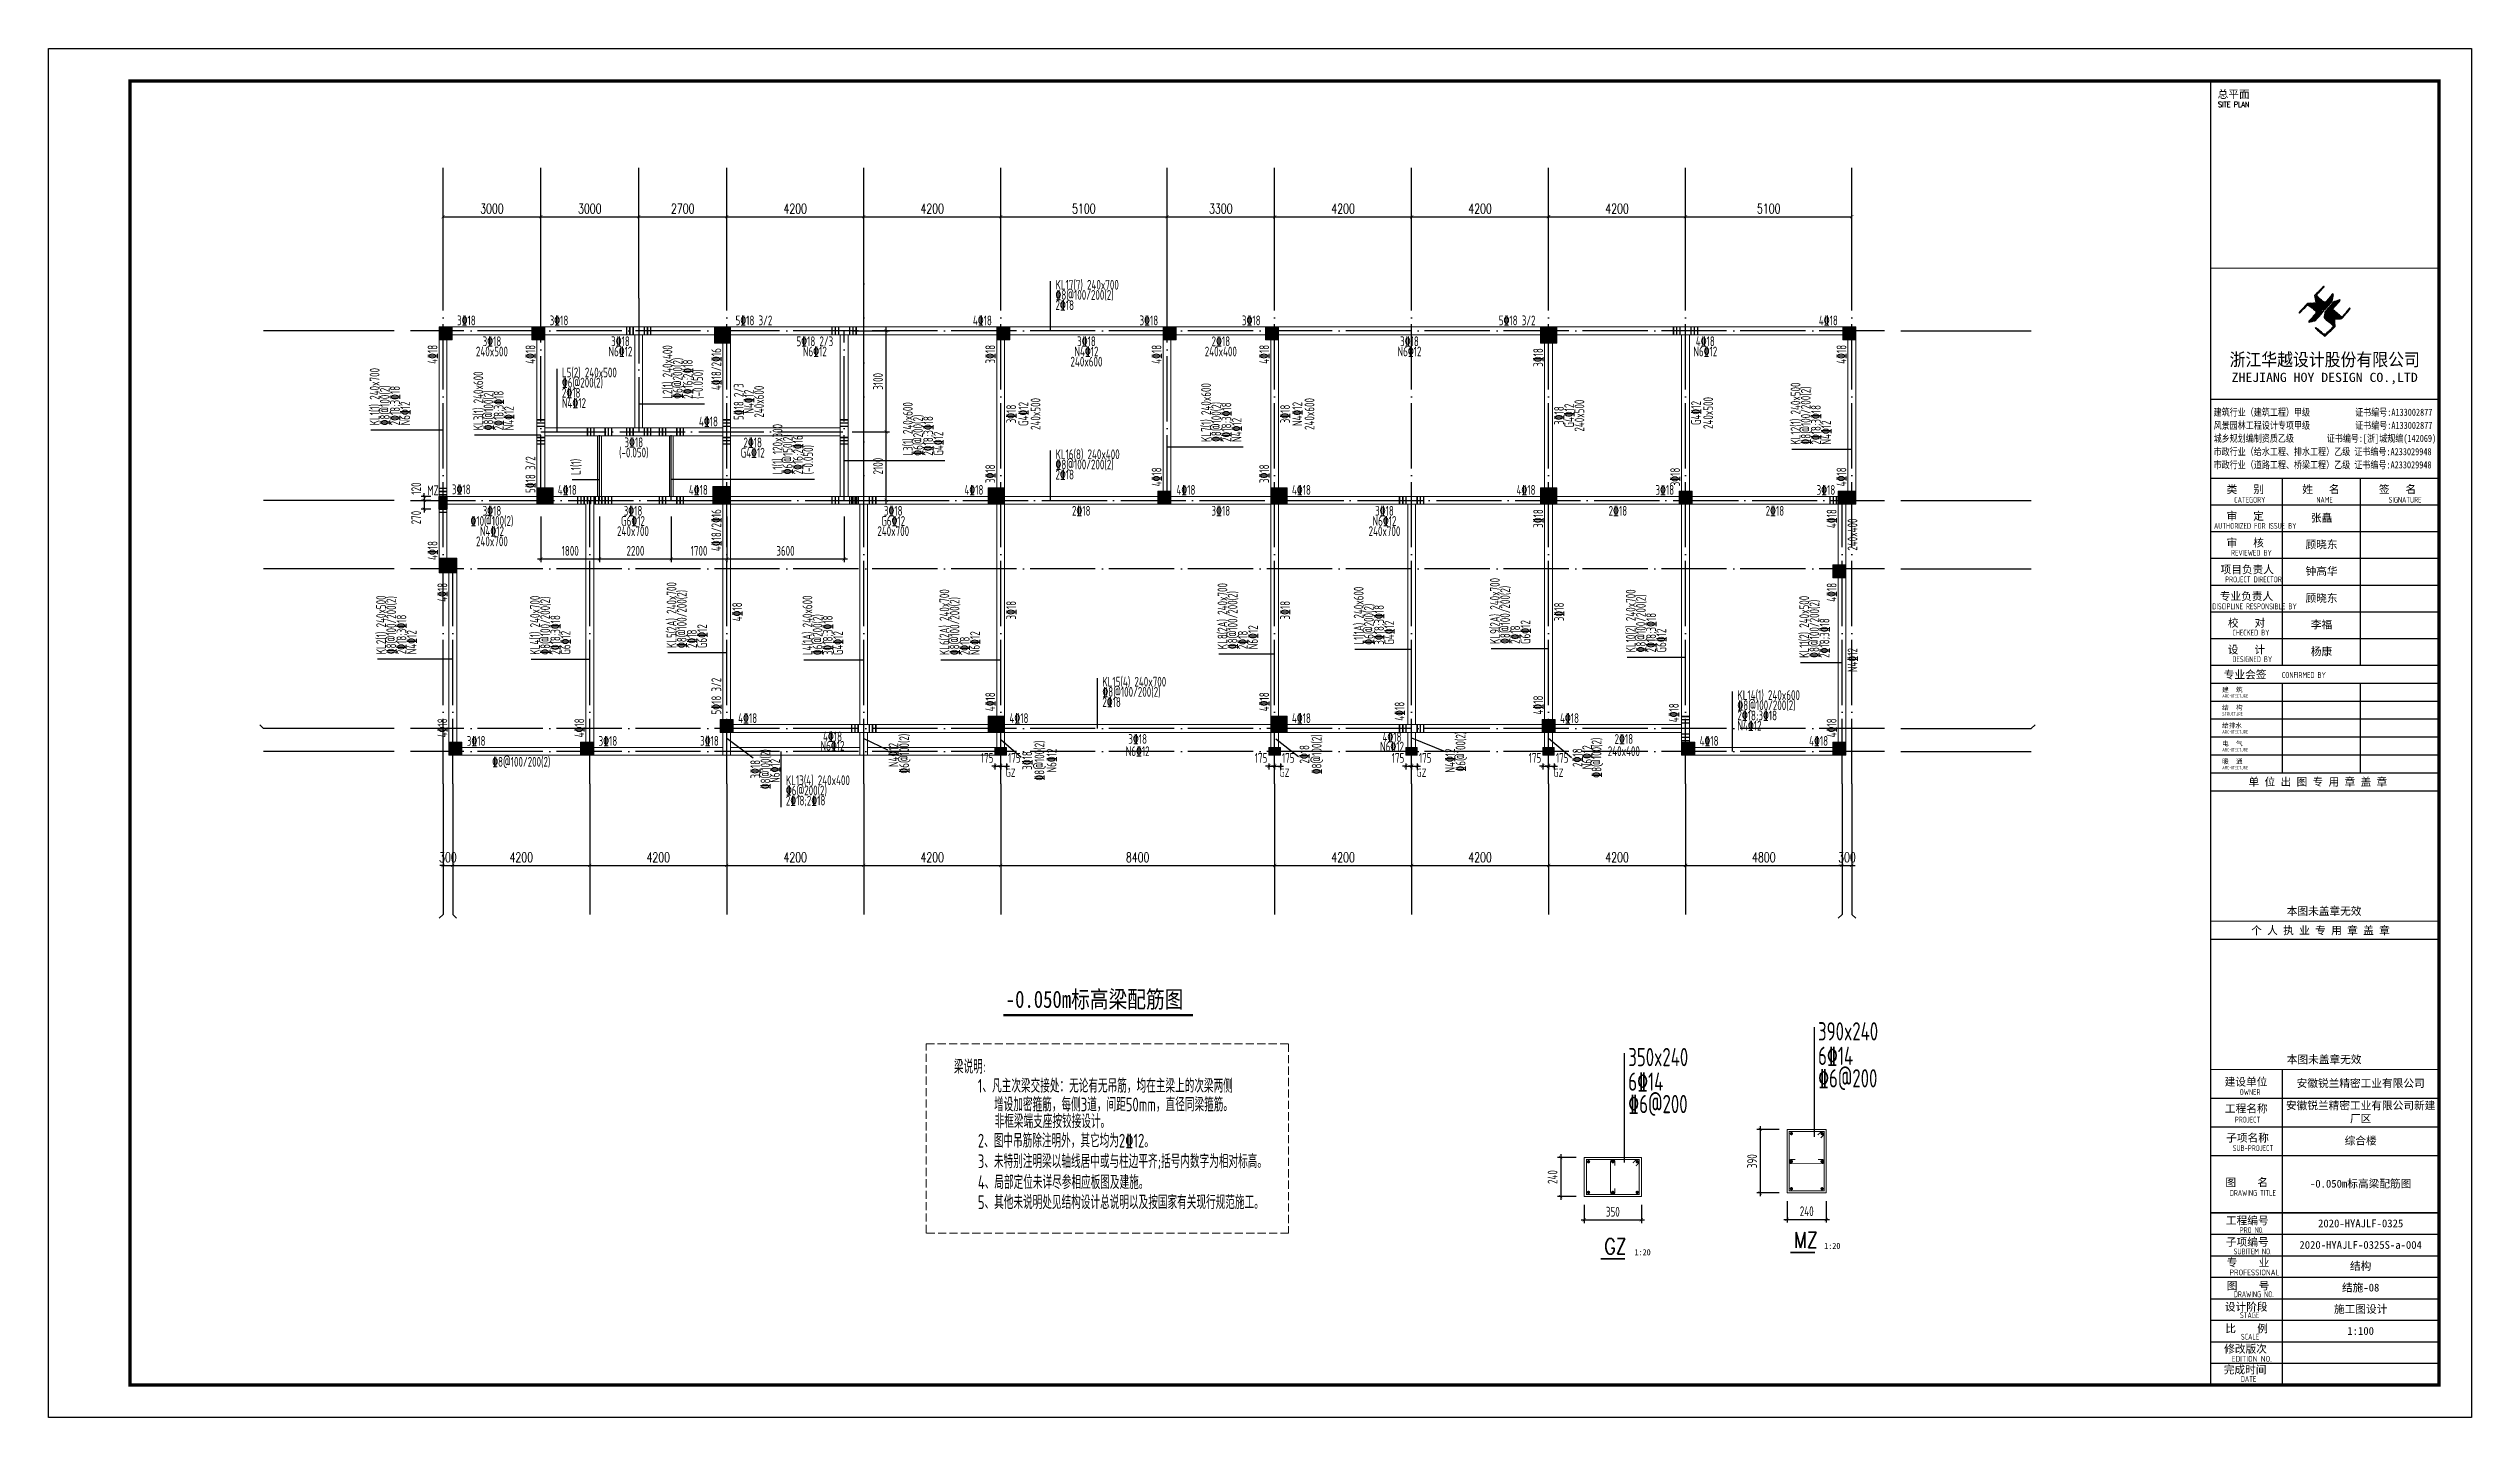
# Model space of a CAD drawing. Extents: x -638872 to -278819, y -139534 to 213996.
# Drawn here: x -623159 to -548859, y -45591 to -3591 of the extents above; entities that cross this region are included whole.
import ezdxf
from ezdxf.enums import TextEntityAlignment as Align

# ---------------------------------------------------------------- set-up
doc = ezdxf.new("R2010")
doc.units = 0
doc.header["$LTSCALE"] = 1000
doc.header["$MEASUREMENT"] = 0
doc.linetypes.add('DASH', pattern=[0.35, 0.25, -0.1])
doc.linetypes.add('DOTE', pattern=[2.42, 2, -0.2, 0.02, -0.2])
doc.layers.get('0').update_dxf_attribs({"linetype": 'CONTINUOUS'})
doc.layers.get('Defpoints').update_dxf_attribs({"linetype": 'CONTINUOUS'})
for name, color, linetype in [('AXIS', 171, 'CONTINUOUS'), ('bz', 23, 'CONTINUOUS'), ('DIM_SYMB', 3, 'CONTINUOUS'), ('DOTE', 14, 'DOTE'), ('L', 4, 'CONTINUOUS'), ('PUB_TEXT', 7, 'CONTINUOUS'), ('PUB_TITLE', 171, 'CONTINUOUS'), ('TEXT', 7, 'CONTINUOUS'), ('TK', 4, 'CONTINUOUS')]:
    doc.layers.add(name, color=color, linetype=linetype)
for name, color, linetype, lineweight in [('COLU', 7, 'CONTINUOUS', 0), ('COLU_HATCH', 251, 'CONTINUOUS', 0), ('DIM', 3, 'CONTINUOUS', 0), ('REIND', 1, 'CONTINUOUS', 0), ('REINL', 1, 'CONTINUOUS', 0), ('梁', 4, 'CONTINUOUS', 18), ('梁原位标注', 7, 'CONTINUOUS', 25), ('梁原位标注竖向', 7, 'CONTINUOUS', 25), ('梁集中标注', 2, 'CONTINUOUS', 25), ('梁集中标注竖向', 2, 'CONTINUOUS', 25), ('次梁箍筋', 1, 'CONTINUOUS', 40)]:
    doc.layers.add(name, color=color, linetype=linetype, lineweight=lineweight)
doc.styles.add('-宋体', font='', dxfattribs={"width": 0.8})
doc.styles.add('_HZTXT', font='txt.shx', dxfattribs={"width": 0.6, "bigfont": 'HZTXT.shx'})
doc.styles.add('_TCH_DIM_T3', font='SIMPLEX', dxfattribs={"width": 0.705882, "bigfont": 'GBCBIG'})
doc.styles.add('FromPkpm', font='Pkpmeng', dxfattribs={"width": 0.7, "bigfont": 'hztxt'})
doc.styles.add('HT', font='simhei.ttf', dxfattribs={"width": 0.8})
doc.styles.add('ROMANS', font='romans', dxfattribs={"width": 0.65, "height": 231.275})
doc.styles.add('TSSD_Dimension', font='tssdeng.shx', dxfattribs={"width": 0.7, "bigfont": 'hztxt.shx'})
doc.styles.add('TSSD_REIN', font='tssdeng.shx', dxfattribs={"width": 0.7, "bigfont": 'tssdchn.shx'})
doc.styles.add('YAYA', font='', dxfattribs={"width": 0.8, "height": 1})
doc.styles.add('图签宋体', font='', dxfattribs={"height": 300})
doc.styles.add('图签黑体', font='simhei.ttf', dxfattribs={"height": 550})
doc.styles.get('-宋体').set_extended_font_data('SimSun')
doc.styles.get('YAYA').set_extended_font_data('SimSun')
doc.styles.get('图签宋体').set_extended_font_data('NSimSun')
doc.dimstyles.new('_TCH_ARCH&&100', dxfattribs={"dimtxt": 297.5, "dimasz": 100, "dimexe": 250, "dimexo": 300, "dimgap": 100, "dimtad": 1, "dimdec": 0, "dimzin": 0, "dimdsep": 46, "dimtxsty": '_TCH_DIM_T3', "dimblk": 'ARCHTICK', "dimcen": 0.09, "dimclrt": 7, "dimazin": 2, "dimtfac": 1, "dimtdec": 0, "dimtix": 1, "dimtmove": 2, "dimatfit": 3, "dimfxl": 0, "dimtolj": 1, "dimtzin": 0, "dimarcsym": 0})
doc.dimstyles.new('TSSD_100_100', dxfattribs={"dimtxt": 300, "dimasz": 100, "dimexe": 100, "dimexo": 250, "dimgap": 100, "dimtad": 1, "dimdec": 0, "dimzin": 0, "dimdsep": 46, "dimtxsty": 'TSSD_Dimension', "dimblk": 'ARCHTICK', "dimblk1": 'ARCHTICK', "dimblk2": 'ARCHTICK', "dimcen": 0, "dimdle": 100, "dimclrt": 7, "dimadec": 0, "dimazin": 0, "dimtfac": 1, "dimtdec": 0, "dimtix": 1, "dimtmove": 2, "dimatfit": 3, "dimfxl": 0, "dimtolj": 1, "dimtzin": 0, "dimarcsym": 0})

msp = doc.modelspace()

# ---------------------------------------------------------------- texts
at = {"layer": 'bz', "color": 4, "style": 'TSSD_REIN', "width": 0.7}
msp.add_text('3、未特别注明梁以轴线居中或与柱边平齐;括号内数字为相对标高。', height=421.8328, dxfattribs=at).set_placement((-594660.7, -37941.07))
at = {"layer": 'DIM_SYMB', "color": 7, "style": 'HT', "width": 0.8}
msp.add_text('-0.050m标高梁配筋图', height=525.7384, dxfattribs=at).set_placement((-593803.57, -33022.11))
at = {"layer": 'L', "color": 4, "style": 'TSSD_REIN', "width": 0.7}
for s, height, p in [('梁说明:', 421.833, (-595392.8, -35039.32)), ('1、凡主次梁交接处：无论有无吊筋，均在主梁上的次梁两侧', 421.8328, (-594660.7, -35624.92)), ('增设加密箍筋，每侧3道，间距50mm，直径同梁箍筋。', 421.8328, (-594162.93, -36198.52)), ('非框梁端支座按铰接设计。', 421.8328, (-594145.19, -36713.46)), ('4、局部定位未详尽参相应板图及建施。', 421.8328, (-594660.7, -38583.66)), ('5、其他未说明处见结构设计总说明以及按国家有关现行规范施工。', 421.8328, (-594660.7, -39196.61))]:
    msp.add_text(s, height=height, dxfattribs=at).set_placement(p)
at = {"layer": 'L', "color": 1, "style": 'TSSD_REIN', "width": 0.7}
msp.add_text('2、图中吊筋除注明外，其它均为2\x8412。', height=421.8328, dxfattribs=at).set_placement((-594660.7, -37307.8))
at = {"layer": 'PUB_TEXT', "width": 0.8}
for s, height, style, p in [('GZ', 484.764, '_HZTXT', (-575450.42, -40582.3)), ('MZ', 484.764, '_HZTXT', (-569634.2, -40387.11)), ('1:20', 188.819, 'YAYA', (-574521.93, -40615.08)), ('1:20', 188.819, 'YAYA', (-568705.7, -40419.89))]:
    msp.add_text(s, height=height, dxfattribs=dict(at, style=style)).set_placement(p)
at = {"layer": 'TEXT', "style": 'TSSD_REIN', "width": 0.7}
for s, p in [('390x240', (-568896.29, -34191.17)), ('350x240', (-574716.1, -34980.71)), ('6\x8414', (-568896.29, -34943.78)), ('\x846@200', (-568896.29, -35631.78)), ('6\x8414', (-574716.1, -35733.33)), ('\x846@200', (-574716.1, -36421.33))]:
    msp.add_text(s, height=560, dxfattribs=at).set_placement(p, align=Align.BOTTOM_LEFT)
at = {"layer": '梁原位标注', "lineweight": 25, "style": 'FromPkpm', "width": 0.7}
for s, p in [('3\x8418', (-610630.18, -12084.24)), ('3\x8418', (-607790.18, -12084.24)), ('5\x8418 3/2', (-602090.18, -12084.24)), ('4\x8418', (-585030.18, -17284.24)), ('4\x8418', (-602010.18, -24284.24)), ('4\x8418', (-593690.18, -24284.24)), ('4\x8418', (-585030.18, -24284.24)), ('4\x8418', (-576810.18, -24284.24)), ('3\x8418', (-610330.18, -24984.24)), ('3\x8418', (-606290.18, -24984.24)), ('3\x8418', (-603177.76, -24980.59)), ('4\x8418', (-572530.18, -24984.24))]:
    msp.add_text(s, height=300, dxfattribs=at).set_placement(p)
for s, p in [('4\x8418', (-594230.18, -12084.24)), ('3\x8418', (-589130.18, -12084.24)), ('3\x8418', (-585990.18, -12084.24)), ('5\x8418 3/2', (-577560.18, -12084.24)), ('4\x8418', (-568290.18, -12084.24)), ('4\x8418', (-602630.18, -15184.24)), ('3\x8418', (-610213.08, -17267.23)), ('4\x8418', (-606959.53, -17284.24)), ('4\x8418', (-602940.18, -17284.24)), ('4\x8418', (-594490.18, -17284.24)), ('4\x8418', (-587989.52, -17284.24)), ('4\x8418', (-577560.18, -17284.24)), ('3\x8418', (-573310.18, -17284.24)), ('3\x8418', (-568369, -17284.24)), ('4\x8418', (-568590.18, -24984.24))]:
    msp.add_text(s, height=300, dxfattribs=at).set_placement(p, align=Align.RIGHT)
for s, height, p in [('3\x8418', 300, (-609560.18, -12424.24)), ('3\x8418', 300, (-605620.46, -12424.24)), ('5\x8418 2/3', 300, (-599659.6, -12424.24)), ('3\x8418', 300, (-591330.18, -12424.24)), ('2\x8418', 300, (-587210.18, -12424.24)), ('3\x8418', 300, (-581425.18, -12424.24)), ('4\x8418', 300, (-572354.59, -12424.24)), ('240x500', 300, (-609560.18, -12736.74)), ('N6\x8412', 300, (-605620.46, -12736.74)), ('N6\x8412', 300, (-599659.6, -12736.74)), ('240x600', 300, (-591330.18, -13049.24)), ('N4\x8412', 300, (-591330.18, -12736.74)), ('240x400', 300, (-587210.18, -12736.74)), ('N6\x8412', 300, (-581425.18, -12736.74)), ('N6\x8412', 300, (-572354.59, -12736.74)), ('3\x8418', 300, (-605210.18, -15524.24)), ('2\x8418', 300, (-601564.81, -15529.66)), ('(-0.050)', 300, (-605210.18, -15836.74)), ('G4\x8412', 300, (-601564.81, -15842.16)), ('MZ', 300, (-611367.45, -16997.55)), ('3\x8418', 300, (-609560.18, -17624.24)), ('3\x8418', 300, (-605235.18, -17624.24)), ('3\x8418', 300, (-597255.49, -17624.24)), ('2\x8418', 300, (-591490.18, -17624.24)), ('3\x8418', 300, (-587210.18, -17624.24)), ('3\x8418', 300, (-582191.68, -17624.24)), ('2\x8418', 300, (-575035.18, -17624.24)), ('2\x8418', 300, (-570220.18, -17624.24)), ('\x8410@100(2)', 300, (-609560.18, -17936.74)), ('240x700', 300, (-609560.18, -18561.74)), ('N4\x8412', 300, (-609560.18, -18249.24)), ('240x700', 300, (-605235.18, -18249.24)), ('G6\x8412', 300, (-605235.18, -17936.74)), ('240x700', 300, (-597255.49, -18249.24)), ('G6\x8412', 300, (-597255.49, -17936.74)), ('240x700', 300, (-582191.68, -18249.24)), ('N6\x8412', 300, (-582191.68, -17936.74)), ('N6\x8412', 300, (-599116.55, -24834.06)), ('4\x8418', 300, (-599116.55, -24548.68)), ('N6\x8412', 300, (-589760.18, -24999.24)), ('3\x8418', 300, (-589760.18, -24624.24)), ('N6\x8412', 300, (-581960.12, -24858.27)), ('4\x8418', 300, (-581960.12, -24563.08)), ('240x400', 300, (-574852.37, -24999.24)), ('2\x8418', 300, (-574852.37, -24624.24)), ('\x848@100/200(2)', 300, (-608660.18, -25324.24)), ('GZ', 250, (-593656.19, -25685.77)), ('GZ', 250, (-585256.19, -25685.77)), ('GZ', 250, (-581056.19, -25685.77)), ('GZ', 250, (-576856.19, -25685.77))]:
    msp.add_text(s, height=height, dxfattribs=at).set_placement(p, align=Align.TOP_CENTER)
for s, p in [('3\x8418', (-594130.18, -12684.24)), ('4\x8418', (-585730.18, -12684.24))]:
    msp.add_text(s, height=300, rotation=90, dxfattribs=at).set_placement(p, align=Align.RIGHT)
for s, p in [('3\x8418', (-593790.18, -14804.24)), ('G4\x8412', (-593415.18, -14804.24)), ('240x500', (-593040.18, -14804.24)), ('3\x8418', (-585390.18, -14804.24)), ('N4\x8412', (-585015.18, -14804.24)), ('240x600', (-584640.18, -14804.24)), ('G4\x8412', (-572790.18, -14774.24)), ('240x500', (-572415.18, -14774.24)), ('3\x8418', (-593790.18, -20824.24)), ('3\x8418', (-585390.18, -20824.24)), ('N4\x8412', (-597399.12, -25266.84)), ('3\x8418', (-593298.51, -25436.17)), ('\x848@100(2)', (-592923.51, -25436.17)), ('N6\x8412', (-592548.51, -25436.17)), ('2\x8418', (-584796.44, -25244.93)), ('\x848@100(2)', (-584421.44, -25244.93)), ('N4\x8412', (-580331.96, -25436.17)), ('N6\x8412', (-576128.69, -25334.61)), ('N6\x8412', (-601031.89, -25752.19))]:
    msp.add_text(s, height=300, rotation=90, dxfattribs=at).set_placement(p, align=Align.TOP_CENTER)
for s, p in [('3\x8418', (-594130.18, -16924.24)), ('3\x8418', (-585730.18, -16924.24)), ('3\x8418', (-573130.18, -17024.24)), ('4\x8418', (-594130.18, -23924.24)), ('4\x8418', (-585730.18, -23924.24)), ('4\x8418', (-573168.16, -24262.12))]:
    msp.add_text(s, height=300, rotation=90, dxfattribs=at).set_placement(p)
at = {"layer": '梁原位标注竖向', "lineweight": 25, "style": 'FromPkpm', "width": 0.7}
for s, p in [('4\x8418', (-611230.18, -12684.24)), ('4\x8418', (-608230.18, -12684.24)), ('4\x8418/2\x8416', (-602530.18, -12784.24)), ('4\x8418', (-589030.18, -12684.24)), ('3\x8418', (-577330.18, -12784.24)), ('4\x8418', (-568030.18, -12684.24)), ('4\x8418/2\x8416', (-602530.18, -17724.24)), ('3\x8418', (-577330.18, -17724.24)), ('4\x8418', (-568330.18, -17724.24)), ('4\x8418', (-610930.18, -19984.24)), ('4\x8418', (-568330.18, -19984.24))]:
    msp.add_text(s, height=300, rotation=90, dxfattribs=at).set_placement(p, align=Align.RIGHT)
for s, p in [('5\x8418 2/3', (-602144.59, -14426.54)), ('N4\x8412', (-601832.09, -14426.54)), ('240x600', (-601519.59, -14426.54)), ('3\x8418', (-576990.18, -14854.24)), ('G4\x8412', (-576677.68, -14854.24)), ('240x500', (-576365.18, -14854.24)), ('240x400', (-567990.18, -18504.24)), ('4\x8418', (-602190.18, -20874.24)), ('3\x8418', (-576990.18, -20874.24)), ('N4\x8412', (-567990.18, -22354.24)), ('\x848@100(2)', (-601324.24, -25702.38)), ('\x846@100(2)', (-597070.37, -25225.93)), ('\x846@100(2)', (-580007.92, -25163.07)), ('2\x8418', (-576424.26, -25347.35)), ('\x848@100(2)', (-575838.21, -25347.35)), ('3\x8418', (-601636.74, -25702.38))]:
    msp.add_text(s, height=300, rotation=90, dxfattribs=at).set_placement(p, align=Align.TOP_CENTER)
for s, p in [('5\x8418 3/2', (-608230.18, -17228.63)), ('4\x8418', (-589030.18, -17024.24)), ('4\x8418', (-568030.18, -17024.24)), ('4\x8418', (-611230.18, -19284.24)), ('5\x8418 3/2', (-602530.18, -24024.24)), ('4\x8418', (-581579.15, -24215.14)), ('4\x8418', (-577330.18, -24024.24)), ('4\x8418', (-610930.18, -24724.24)), ('4\x8418', (-606730.18, -24724.24)), ('4\x8418', (-568330.18, -24724.24))]:
    msp.add_text(s, height=300, rotation=90, dxfattribs=at).set_placement(p)
at = {"layer": '梁集中标注', "lineweight": 25, "style": 'FromPkpm', "width": 0.7}
for s, p in [('KL17(7) 240x700', (-592280.18, -10990.49)), ('\x848@100/200(2)', (-592280.18, -11302.99)), ('2\x8418', (-592280.18, -11615.49)), ('L5(2) 240x500', (-607415.15, -13680.79)), ('2\x8418', (-607415.15, -14305.79)), ('\x846@200(2)', (-607415.15, -13993.29)), ('N4\x8412', (-607415.15, -14618.29)), ('KL16(8) 240x400', (-592280.18, -16190.49)), ('\x848@100/200(2)', (-592280.18, -16502.99)), ('2\x8418', (-592280.18, -16815.49)), ('KL15(4) 240x700', (-590842.97, -23167.56)), ('2\x8418', (-590842.97, -23792.56)), ('\x848@100/200(2)', (-590842.97, -23480.06)), ('KL14(1) 240x600', (-571370.18, -23577.99)), ('\x848@100/200(2)', (-571370.18, -23890.49)), ('2\x8418;3\x8418', (-571370.18, -24202.99)), ('N4\x8412', (-571370.18, -24515.49)), ('KL13(4) 240x400', (-600547.35, -26190.58)), ('2\x8418;2\x8418', (-600547.35, -26815.58)), ('\x846@200(2)', (-600547.35, -26503.08))]:
    msp.add_text(s, height=300, dxfattribs=at).set_placement(p)
for s, p in [('KL8(2A) 240x700', (-587010.29, -22020.77)), ('KL6(2A) 240x700', (-595536.43, -22204.24)), ('\x848@100/200(2)', (-595223.93, -22204.24)), ('\x848@100/200(2)', (-586697.79, -22020.77)), ('KL10(2) 240x700', (-574490.56, -22120.9)), ('\x848@100/200(2)', (-574178.06, -22120.9)), ('N6\x8412', (-594598.93, -22204.24)), ('2\x8418', (-586385.29, -22020.77)), ('N6\x8412', (-586072.79, -22020.77)), ('2\x8418;3\x8418', (-573865.56, -22120.9)), ('G6\x8412', (-573553.06, -22120.9)), ('2\x8418', (-594911.43, -22204.24))]:
    msp.add_text(s, height=300, rotation=90, dxfattribs=at).set_placement(p)
at = {"layer": '梁集中标注竖向', "lineweight": 25, "style": 'FromPkpm', "width": 0.7}
for s, p in [('L2(1) 240x400', (-604028.27, -14339.04)), ('\x846@200(2)', (-603715.77, -14339.04)), ('2\x8416;2\x8418', (-603403.27, -14339.04)), ('KL1(1) 240x700', (-613006.93, -15155.79)), ('\x848@100(2)', (-612694.43, -15155.79)), ('2\x8418;3\x8418', (-612381.93, -15155.79)), ('KL3(1) 240x600', (-609827.9, -15307.58)), ('\x848@100(2)', (-609515.4, -15307.58)), ('2\x8418;3\x8418', (-609202.9, -15307.58)), ('(-0.050)', (-603090.77, -14339.04)), ('KL7(1) 240x600', (-587513.58, -15663.95)), ('KL12(1) 240x500', (-569436.43, -15744.24)), ('\x848@100/200(2)', (-569123.93, -15744.24)), ('N6\x8412', (-612069.43, -15155.79)), ('N4\x8412', (-608890.4, -15307.58)), ('L3(1) 240x600', (-596659.09, -16084.44)), ('\x846@200(2)', (-596346.59, -16084.44)), ('\x848@100(2)', (-587201.08, -15663.95)), ('2\x8418;3\x8418', (-586888.58, -15663.95)), ('2\x8418;3\x8418', (-568811.43, -15744.24)), ('L1(1) 120x300', (-600651.71, -16658.04)), ('\x846@150(2)', (-600339.21, -16658.04)), ('2\x8416;2\x8416', (-600026.71, -16658.04)), ('2\x8418;3\x8418', (-596034.09, -16084.44)), ('G4\x8412', (-595721.59, -16084.44)), ('N4\x8412', (-586576.08, -15663.95)), ('N4\x8412', (-568498.93, -15744.24)), ('L1(1)', (-606838.93, -16674.24)), ('(-0.050)', (-599714.21, -16658.04)), ('KL5(2A) 240x700', (-603902.03, -21986.37)), ('KL9(2A) 240x700', (-578656.16, -21860.24)), ('KL2(1) 240x500', (-612810.15, -22176.01)), ('\x848@100/200(2)', (-612497.65, -22176.01)), ('KL4(1) 240x700', (-608090.56, -22189.7)), ('\x848@100/200(2)', (-607778.06, -22189.7)), ('\x848@100/200(2)', (-603589.53, -21986.37)), ('L4(1A) 240x600', (-599736.43, -22204.24)), ('L1(1A) 240x600', (-582833.22, -21883.17)), ('\x846@200(2)', (-582520.72, -21883.17)), ('3\x8418;3\x8418', (-582208.22, -21883.17)), ('\x848@100/200(2)', (-578343.66, -21860.24)), ('KL11(2) 240x500', (-569172.97, -22286.18)), ('\x848@100/200(2)', (-568860.47, -22286.18)), ('2\x8418;3\x8418', (-612185.15, -22176.01)), ('N4\x8412', (-611872.65, -22176.01)), ('2\x8418;3\x8418', (-607465.56, -22189.7)), ('G6\x8412', (-607153.06, -22189.7)), ('2\x8418', (-603277.03, -21986.37)), ('G6\x8412', (-602964.53, -21986.37)), ('\x846@200(2)', (-599423.93, -22204.24)), ('3\x8418;3\x8418', (-599111.43, -22204.24)), ('G4\x8412', (-598798.93, -22204.24)), ('G4\x8412', (-581895.72, -21883.17)), ('2\x8418', (-578031.16, -21860.24)), ('G6\x8412', (-577718.66, -21860.24)), ('2\x8418;3\x8418', (-568547.97, -22286.18))]:
    msp.add_text(s, height=300, rotation=90, dxfattribs=at).set_placement(p)

# ---------------------------------------------------------------- blocks, each defined once
blk = doc.blocks.new('_ArchTick')
at = {"color": 0, "linetype": 'ByBlock', "const_width": 0.15}
blk.add_lwpolyline([(-0.5, -0.5), (0.5, 0.5)], dxfattribs=at)
blk = doc.blocks.new('*D505')
at = {"layer": 'Defpoints', "color": 0}
for p in [(-576064, -37613), (-576787, -38813), (-576064, -38813)]:
    blk.add_point(p, dxfattribs=at)
at = {"layer": 'DIM', "color": 0, "lineweight": -2}
for p, q in [((-576314, -37613), (-576887, -37613)), ((-576787, -37513), (-576787, -38913)), ((-576314, -38813), (-576887, -38813))]:
    blk.add_line(p, q, dxfattribs=at)
at = {"layer": 'DIM', "color": 0, "lineweight": -2, "xscale": 100, "yscale": 100, "zscale": 100}
for p, rotation in [((-576787, -37613), 90), ((-576787, -38813), 270)]:
    blk.add_blockref('_ArchTick', p, dxfattribs=dict(at, rotation=rotation))
at = {"layer": 'DIM', "color": 7, "insert": (-577037, -38213), "char_height": 300, "attachment_point": 5, "rotation": 90, "style": 'TSSD_Dimension'}
blk.add_mtext('\\A1;240', dxfattribs=at)
blk = doc.blocks.new('*D506')
at = {"layer": 'Defpoints', "color": 0}
for p in [(-576064, -38813), (-574314, -38813), (-574314, -39527)]:
    blk.add_point(p, dxfattribs=at)
at = {"layer": 'DIM', "color": 0, "lineweight": -2}
for p, q in [((-576064, -39063), (-576064, -39627)), ((-574314, -39063), (-574314, -39627)), ((-576164, -39527), (-574214, -39527))]:
    blk.add_line(p, q, dxfattribs=at)
at = {"layer": 'DIM', "color": 0, "lineweight": -2, "xscale": 100, "yscale": 100, "zscale": 100, "rotation": 180}
blk.add_blockref('_ArchTick', (-576064, -39527), dxfattribs=at)
at = {"layer": 'DIM', "color": 0, "lineweight": -2, "xscale": 100, "yscale": 100, "zscale": 100}
blk.add_blockref('_ArchTick', (-574314, -39527), dxfattribs=at)
at = {"layer": 'DIM', "color": 7, "insert": (-575189, -39277), "char_height": 300, "attachment_point": 5, "style": 'TSSD_Dimension'}
blk.add_mtext('\\A1;350', dxfattribs=at)
blk = doc.blocks.new('*D507')
at = {"layer": 'Defpoints', "color": 0}
for p in [(-569844, -36751), (-570670, -38701), (-569844, -38701)]:
    blk.add_point(p, dxfattribs=at)
at = {"layer": 'DIM', "color": 0, "lineweight": -2}
for p, q in [((-570094, -36751), (-570770, -36751)), ((-570670, -36651), (-570670, -38801)), ((-570094, -38701), (-570770, -38701))]:
    blk.add_line(p, q, dxfattribs=at)
at = {"layer": 'DIM', "color": 0, "lineweight": -2, "xscale": 100, "yscale": 100, "zscale": 100}
for p, rotation in [((-570670, -36751), 90), ((-570670, -38701), 270)]:
    blk.add_blockref('_ArchTick', p, dxfattribs=dict(at, rotation=rotation))
at = {"layer": 'DIM', "color": 7, "insert": (-570920, -37726), "char_height": 300, "attachment_point": 5, "rotation": 90, "style": 'TSSD_Dimension'}
blk.add_mtext('\\A1;390', dxfattribs=at)
blk = doc.blocks.new('*D508')
at = {"layer": 'Defpoints', "color": 0}
for p in [(-569844, -38701), (-568644, -38701), (-568644, -39512)]:
    blk.add_point(p, dxfattribs=at)
at = {"layer": 'DIM', "color": 0, "lineweight": -2}
for p, q in [((-569844, -38951), (-569844, -39612)), ((-568644, -38951), (-568644, -39612)), ((-569944, -39512), (-568544, -39512))]:
    blk.add_line(p, q, dxfattribs=at)
at = {"layer": 'DIM', "color": 0, "lineweight": -2, "xscale": 100, "yscale": 100, "zscale": 100, "rotation": 180}
blk.add_blockref('_ArchTick', (-569844, -39512), dxfattribs=at)
at = {"layer": 'DIM', "color": 0, "lineweight": -2, "xscale": 100, "yscale": 100, "zscale": 100}
blk.add_blockref('_ArchTick', (-568644, -39512), dxfattribs=at)
at = {"layer": 'DIM', "color": 7, "insert": (-569244, -39262), "char_height": 300, "attachment_point": 5, "style": 'TSSD_Dimension'}
blk.add_mtext('\\A1;240', dxfattribs=at)
blk = doc.blocks.new('A$C053D6479')
at = {"layer": 'PUB_TITLE'}
h = blk.add_hatch(color=256, dxfattribs=at)
h.dxf.hatch_style = 1
edge = h.paths.add_edge_path()
edge.add_spline(control_points=[(1026, 827), (1105, 920), (1188, 1008), (1266, 1102)], knot_values=[13, 13, 13, 13, 14, 14, 14, 14], degree=3, periodic=0)
edge.add_spline(control_points=[(1266, 1102), (1258, 1111), (1249, 1119), (1239, 1116)], knot_values=[12, 12, 12, 12, 13, 13, 13, 13], degree=3, periodic=0)
edge.add_spline(control_points=[(1239, 1116), (1210, 1107), (1179, 1092), (1144, 1077)], knot_values=[11, 11, 11, 11, 12, 12, 12, 12], degree=3, periodic=0)
edge.add_spline(control_points=[(1144, 1077), (1109, 1063), (1069, 1053), (1047, 1038)], knot_values=[10, 10, 10, 10, 11, 11, 11, 11], degree=3, periodic=0)
edge.add_spline(control_points=[(1047, 1038), (1028, 1026), (1007, 992), (991, 972)], knot_values=[9, 9, 9, 9, 10, 10, 10, 10], degree=3, periodic=0)
edge.add_spline(control_points=[(991, 972), (942, 913), (899, 868), (849, 810)], knot_values=[8, 8, 8, 8, 9, 9, 9, 9], degree=3, periodic=0)
edge.add_spline(control_points=[(849, 810), (842, 801), (822, 776), (822, 775)], knot_values=[7, 7, 7, 7, 8, 8, 8, 8], degree=3, periodic=0)
edge.add_spline(control_points=[(822, 775), (823, 771), (848, 752), (859, 744)], knot_values=[6, 6, 6, 6, 7, 7, 7, 7], degree=3, periodic=0)
edge.add_spline(control_points=[(859, 744), (949, 670), (1035, 592), (1122, 521)], knot_values=[5, 5, 5, 5, 6, 6, 6, 6], degree=3, periodic=0)
edge.add_spline(control_points=[(1122, 521), (1153, 527), (1185, 530), (1217, 533)], knot_values=[4, 4, 4, 4, 5, 5, 5, 5], degree=3, periodic=0)
edge.add_spline(control_points=[(1217, 533), (1246, 535), (1293, 532), (1316, 542)], knot_values=[3, 3, 3, 3, 4, 4, 4, 4], degree=3, periodic=0)
edge.add_spline(control_points=[(1316, 542), (1327, 547), (1338, 565), (1349, 579)], knot_values=[2, 2, 2, 2, 3, 3, 3, 3], degree=3, periodic=0)
edge.add_spline(control_points=[(1349, 579), (1423, 670), (1507, 759), (1572, 848)], knot_values=[1, 1, 1, 1, 2, 2, 2, 2], degree=3, periodic=0)
edge.add_spline(control_points=[(1572, 848), (1564, 852), (1561, 861), (1551, 862)], knot_values=[0, 0, 0, 0, 1, 1, 1, 1], degree=3, periodic=0)
edge.add_spline(control_points=[(1551, 862), (1469, 769), (1393, 671), (1310, 579)], knot_values=[15, 15, 15, 15, 16, 16, 16, 16], degree=3, periodic=0)
edge.add_spline(control_points=[(1310, 579), (1216, 662), (1118, 742), (1026, 827)], knot_values=[14, 14, 14, 14, 15, 15, 15, 15], degree=3, periodic=0)
at = {"layer": 'TK'}
h = blk.add_hatch(color=256, dxfattribs=at)
h.dxf.hatch_style = 2
edge = h.paths.add_edge_path()
edge.add_spline(control_points=[(906, 946), (906, 946), (906, 946), (866, 899), (814, 839), (806, 829), (789, 806), (787, 806), (777, 804), (728, 856), (719, 864), (651, 922), (580, 978), (514, 1036), (509, 1106), (488, 1176), (479, 1247), (570, 1343), (663, 1436), (758, 1526), (764, 1523), (768, 1518), (774, 1515), (693, 1422), (599, 1343), (520, 1249), (607, 1171), (698, 1096), (789, 1021), (874, 1109), (950, 1206), (1031, 1298), (1066, 1286), (1054, 1262), (1045, 1224), (1036, 1188), (1031, 1158), (1024, 1121), (1020, 1104), (1017, 1085), (1012, 1071), (1004, 1052), (976, 1026), (956, 1003), (906, 946)], knot_values=[-1, 0, 0, 0, 0, 0.0001, 1, 1, 1, 2, 2, 2, 3, 3, 3, 4, 4, 4, 5, 5, 5, 6, 6, 6, 7, 7, 7, 8, 8, 8, 9, 9, 9, 10, 10, 10, 11, 11, 11, 12, 12, 12, 13, 13, 13, 14, 14, 14, 14], degree=3, periodic=0)
h = blk.add_hatch(color=256, dxfattribs=at)
h.dxf.hatch_style = 2
edge = h.paths.add_edge_path()
edge.add_spline(control_points=[(291, 452), (291, 452), (291, 452), (313, 470), (322, 480), (400, 566), (477, 652), (553, 736), (460, 815), (366, 894), (270, 970), (183, 883), (101, 791), (16, 703), (-18, 714), (9, 735), (28, 755), (103, 838), (192, 930), (266, 1005), (319, 1009), (387, 1005), (442, 1007), (456, 1008), (472, 1011), (485, 1007), (507, 1000), (534, 967), (555, 949), (624, 891), (699, 833), (760, 773), (689, 691), (614, 604), (539, 517), (529, 505), (516, 487), (506, 482), (492, 475), (469, 472), (452, 467), (416, 456), (383, 448), (342, 438), (323, 433), (297, 422), (293, 440), (291, 452)], knot_values=[-1, 0, 0, 0, 0, 0.0001, 1, 1, 1, 2, 2, 2, 3, 3, 3, 4, 4, 4, 5, 5, 5, 6, 6, 6, 7, 7, 7, 8, 8, 8, 9, 9, 9, 10, 10, 10, 11, 11, 11, 12, 12, 12, 13, 13, 13, 14, 14, 14, 15, 15, 15, 15], degree=3, periodic=0)
h = blk.add_hatch(color=256, dxfattribs=at)
h.dxf.hatch_style = 2
edge = h.paths.add_edge_path()
edge.add_spline(control_points=[(662, 103), (662, 103), (662, 103), (616, 143), (568, 186), (545, 207), (518, 224), (499, 250), (501, 259), (511, 261), (516, 267), (609, 192), (696, 111), (785, 33), (883, 118), (977, 208), (1070, 298), (992, 373), (892, 456), (803, 534), (791, 544), (768, 561), (766, 569), (761, 588), (776, 634), (780, 655), (785, 690), (788, 721), (795, 746), (897, 661), (998, 576), (1097, 490), (1100, 425), (1106, 361), (1107, 294), (1018, 207), (925, 121), (830, 33), (818, 21), (800, 0), (787, 0), (768, -1), (725, 49), (712, 60), (662, 103)], knot_values=[-1, 0, 0, 0, 0, 0.0001, 1, 1, 1, 2, 2, 2, 3, 3, 3, 4, 4, 4, 5, 5, 5, 6, 6, 6, 7, 7, 7, 8, 8, 8, 9, 9, 9, 10, 10, 10, 11, 11, 11, 12, 12, 12, 13, 13, 13, 14, 14, 14, 14], degree=3, periodic=0)
for points, knots in [([(1031, 1298), (1066, 1286), (1054, 1262), (1045, 1224), (1036, 1188), (1031, 1158), (1024, 1121), (1020, 1104), (1017, 1085), (1012, 1071), (1004, 1052), (976, 1026), (956, 1003), (906, 946), (866, 899), (814, 839), (806, 829), (789, 806), (787, 806), (777, 804), (728, 856), (719, 864), (651, 922), (580, 978), (514, 1036), (509, 1106), (488, 1176), (479, 1247), (570, 1343), (663, 1436), (758, 1526), (764, 1523), (768, 1518), (774, 1515), (693, 1422), (599, 1343), (520, 1249), (607, 1171), (698, 1096), (789, 1021), (874, 1109), (950, 1206), (1031, 1298)], [0, 0, 0, 0, 1, 1, 1, 2, 2, 2, 3, 3, 3, 4, 4, 4, 5, 5, 5, 6, 6, 6, 7, 7, 7, 8, 8, 8, 9, 9, 9, 10, 10, 10, 11, 11, 11, 12, 12, 12, 13, 13, 13, 14, 14, 14, 14]), ([(555, 949), (624, 891), (699, 833), (760, 773), (689, 691), (614, 604), (539, 517), (529, 505), (516, 487), (506, 482), (492, 475), (469, 472), (452, 467), (416, 456), (383, 448), (342, 438), (323, 433), (297, 422), (293, 440), (291, 452), (313, 470), (322, 480), (400, 566), (477, 652), (553, 736), (460, 815), (366, 894), (270, 970), (183, 883), (101, 791), (16, 703), (-18, 714), (9, 735), (28, 755), (103, 838), (192, 930), (266, 1005), (319, 1009), (387, 1005), (442, 1007), (456, 1008), (472, 1011), (485, 1007), (507, 1000), (534, 967), (555, 949)], [0, 0, 0, 0, 1, 1, 1, 2, 2, 2, 3, 3, 3, 4, 4, 4, 5, 5, 5, 6, 6, 6, 7, 7, 7, 8, 8, 8, 9, 9, 9, 10, 10, 10, 11, 11, 11, 12, 12, 12, 13, 13, 13, 14, 14, 14, 15, 15, 15, 15]), ([(1097, 490), (1100, 425), (1106, 361), (1107, 294), (1018, 207), (925, 121), (830, 33), (818, 21), (800, 0), (787, 0), (768, -1), (725, 49), (712, 60), (662, 103), (616, 143), (568, 186), (545, 207), (518, 224), (499, 250), (501, 259), (511, 261), (516, 267), (609, 192), (696, 111), (785, 33), (883, 118), (977, 208), (1070, 298), (992, 373), (892, 456), (803, 534), (791, 544), (768, 561), (766, 569), (761, 588), (776, 634), (780, 655), (785, 690), (788, 721), (795, 746), (897, 661), (998, 576), (1097, 490)], [0, 0, 0, 0, 1, 1, 1, 2, 2, 2, 3, 3, 3, 4, 4, 4, 5, 5, 5, 6, 6, 6, 7, 7, 7, 8, 8, 8, 9, 9, 9, 10, 10, 10, 11, 11, 11, 12, 12, 12, 13, 13, 13, 14, 14, 14, 14]), ([(1551, 862), (1561, 861), (1564, 852), (1572, 848), (1507, 759), (1423, 670), (1349, 579), (1338, 565), (1327, 547), (1316, 542), (1293, 532), (1246, 535), (1217, 533), (1185, 530), (1153, 527), (1122, 521), (1035, 592), (949, 670), (859, 744), (848, 752), (823, 771), (822, 775), (822, 776), (842, 801), (849, 810), (899, 868), (942, 913), (991, 972), (1007, 992), (1028, 1026), (1047, 1038), (1069, 1053), (1109, 1063), (1144, 1077), (1179, 1092), (1210, 1107), (1239, 1116), (1249, 1119), (1258, 1111), (1266, 1102), (1188, 1008), (1105, 920), (1026, 827), (1118, 742), (1216, 662), (1310, 579), (1393, 671), (1469, 769), (1551, 862)], [0, 0, 0, 0, 1, 1, 1, 2, 2, 2, 3, 3, 3, 4, 4, 4, 5, 5, 5, 6, 6, 6, 7, 7, 7, 8, 8, 8, 9, 9, 9, 10, 10, 10, 11, 11, 11, 12, 12, 12, 13, 13, 13, 14, 14, 14, 15, 15, 15, 16, 16, 16, 16])]:
    blk.add_open_spline(points, degree=3, knots=knots, dxfattribs=at)
blk = doc.blocks.new('GeYuanFrame_07445013', base_point=(18.76, 4.34))
at = {"layer": 'PUB_TITLE'}
for points in [[(703.76, 235.14), (703.76, 292.54)], [(727.76, 235.14), (727.76, 292.54)], [(703.76, 202.14), (703.76, 229.64)], [(727.76, 202.14), (727.76, 229.64)], [(703.76, 14.34), (703.76, 111.14)]]:
    blk.add_lwpolyline(points, dxfattribs=at)
at = {"layer": 'TK'}
for p, q in [((43.76, 414.34), (751.76, 414.34)), ((681.76, 316.74), (751.76, 316.74)), ((681.76, 284.34), (751.76, 284.34)), ((681.76, 276.14), (751.76, 276.14)), ((681.76, 267.94), (751.76, 267.94)), ((681.76, 259.74), (751.76, 259.74)), ((681.76, 251.54), (751.76, 251.54)), ((681.76, 243.34), (751.76, 243.34)), ((681.76, 235.14), (751.76, 235.14)), ((681.76, 235.14), (751.76, 235.14)), ((681.76, 102.34), (751.76, 102.34)), ((681.76, 93.54), (751.76, 93.54)), ((681.76, 84.74), (703.76, 84.74)), ((681.76, 84.74), (751.76, 84.74)), ((681.76, 67.18), (751.76, 67.18)), ((681.76, 67.14), (751.76, 67.14)), ((681.76, 60.58), (751.76, 60.58)), ((681.76, 53.98), (751.76, 53.98)), ((681.76, 47.38), (751.76, 47.38)), ((681.76, 40.78), (751.76, 40.78)), ((681.76, 34.18), (751.76, 34.18)), ((681.76, 27.58), (751.76, 27.58)), ((681.76, 20.98), (751.76, 20.98)), ((681.76, 14.34), (751.76, 14.34))]:
    blk.add_line(p, q, dxfattribs=at)
for points in [[(18.76, 424.34), (761.76, 424.34), (761.76, 4.34), (18.76, 4.34), (18.76, 424.34)], [(681.76, 292.54), (751.76, 292.54)], [(681.76, 235.14), (751.76, 235.14)], [(681.76, 229.64), (751.76, 229.64)], [(681.76, 224.14), (751.76, 224.14)], [(681.76, 218.64), (751.76, 218.64)], [(681.76, 213.14), (751.76, 213.14)], [(681.76, 207.64), (751.76, 207.64)], [(681.76, 202.14), (751.76, 202.14)], [(681.76, 196.64), (751.76, 196.64)], [(681.76, 151.14), (751.76, 151.14)]]:
    blk.add_lwpolyline(points, dxfattribs=at)
at = {"layer": 'TK', "const_width": 1}
blk.add_lwpolyline([(751.76, 414.34), (43.76, 414.34), (43.76, 14.34), (751.76, 14.34)], close=True, dxfattribs=at)
at = {"layer": 'TK'}
for points, const_width in [([(681.76, 414.34), (681.76, 14.34)], 0.4), ([(681.76, 356.95), (751.76, 356.95)], 0.35), ([(681.76, 292.54), (751.76, 292.54)], 0.35), ([(681.76, 292.54), (751.76, 292.54)], 0.35), ([(681.76, 235.14), (751.76, 235.14)], 0.35), ([(681.76, 202.14), (751.76, 202.14)], 0.35), ([(681.76, 156.64), (751.76, 156.64)], 0.35), ([(681.76, 111.14), (751.76, 111.14)], 0.35), ([(681.76, 67.18), (751.76, 67.18)], 0.35)]:
    blk.add_lwpolyline(points, dxfattribs=dict(at, const_width=const_width))
at = {"layer": 'PUB_TITLE', "xscale": 0.01000000000021828, "yscale": 0.01000000000021828, "zscale": 0.01}
blk.add_blockref('A$C053D6479', (708.86, 336.08), dxfattribs=at)
at = {"layer": 'TK', "style": '图签宋体'}
for s, height, p in [('总平面', 2.4, (683.9, 409.1)), ('类   别', 2.4, (686.65, 287.9)), ('姓   名', 2.4, (709.87, 287.9)), ('签   名', 2.4, (733.35, 287.9)), ('审   定', 2.4, (686.65, 279.7)), ('审   核', 2.4, (686.65, 271.5)), ('项目负责人', 2.4, (684.8, 263.3)), ('专业负责人', 2.4, (684.56, 255.1)), ('校   对', 2.4, (687.06, 246.9)), ('设   计', 2.4, (687.03, 238.7)), ('专业会签', 2.4, (685.79, 231.05)), ('结  构', 1.44, (685.28, 221.42)), ('建  筑', 1.44, (685.28, 226.92)), ('给排水', 1.44, (685.28, 215.92)), ('电  气', 1.44, (685.28, 210.42)), ('暖  通', 1.44, (685.28, 204.92)), ('单 位 出 图 专 用 章 盖 章', 2.4, (693.39, 198.16)), ('本图未盖章无效', 2.4, (705.1, 158.51)), ('个 人 执 业 专 用 章 盖 章', 2.4, (694.19, 152.58)), ('本图未盖章无效', 2.4, (705.1, 113.01)), ('建设单位', 2.4, (686.06, 106.14)), ('工程名称', 2.4, (686.14, 97.93)), ('子项名称', 2.4, (686.52, 88.95)), ('图    名', 2.4, (686.3, 75.3)), ('子项编号', 2.4, (686.44, 57)), ('工程编号', 2.4, (686.44, 63.58)), ('专    业', 2.4, (686.68, 50.69)), ('图    号', 2.4, (686.69, 43.58)), ('设计阶段', 2.4, (686.12, 37.12)), ('比    例', 2.4, (686.26, 30.44)), ('修改版次', 2.4, (685.91, 24.22)), ('完成时间', 2.4, (685.79, 17.83))]:
    blk.add_text(s, height=height, dxfattribs=at).set_placement(p)
at = {"layer": 'TK'}
for s, height, style, width, p in [('SITE PLAN', 1.697, 'ROMANS', 0.76, (684.02, 406.31)), ('建筑行业（建筑工程）甲级           证书编号:A133002877', 2.2, '-宋体', 0.8, (682.67, 311.64)), ('风景园林工程设计专项甲级           证书编号:A133002877', 2.2, '-宋体', 0.8, (682.67, 307.62)), ('城乡规划编制资质乙级        证书编号:[浙]城规编(142069)', 2.2, '-宋体', 0.8, (682.67, 303.63)), ('市政行业（给水工程、排水工程）乙级 证书编号:A233029948', 2.2, '-宋体', 0.8, (682.67, 299.55)), ('市政行业（道路工程、桥梁工程）乙级 证书编号:A233029948', 2.2, '-宋体', 0.8, (682.67, 295.5)), ('CATEGORY', 1.8, 'TSSD_REIN', 0.7, (688.99, 284.98)), ('NAME', 1.8, 'TSSD_REIN', 0.7, (714.18, 284.98)), ('SIGNATURE', 1.8, 'TSSD_REIN', 0.7, (736.34, 284.98)), ('AUTHORIZED FOR ISSUE BY', 1.8, 'TSSD_REIN', 0.7, (682.79, 276.98)), ('REVIEWED BY', 1.8, 'TSSD_REIN', 0.7, (688.03, 268.72)), ('PROJECT DIRECTOR', 1.8, 'TSSD_REIN', 0.7, (686.22, 260.55)), ('DISCIPLINE RESPONSIBLE BY', 1.8, 'TSSD_REIN', 0.7, (682.25, 252.28)), ('CHECKED BY', 1.8, 'TSSD_REIN', 0.7, (688.42, 244.25)), ('DESIGNED BY', 1.8, 'TSSD_REIN', 0.7, (688.43, 236.08)), ('CONFIRMED BY', 1.8, 'TSSD_REIN', 0.7, (703.61, 231.23)), ('ARCHITECTURE', 1.08, 'TSSD_REIN', 0.7, (685.32, 225.15)), ('STRUCTURE', 1.08, 'TSSD_REIN', 0.7, (685.32, 219.65)), ('ARCHITECTURE', 1.08, 'TSSD_REIN', 0.7, (685.32, 214.15)), ('ARCHITECTURE', 1.08, 'TSSD_REIN', 0.7, (685.32, 208.65)), ('ARCHITECTURE', 1.08, 'TSSD_REIN', 0.7, (685.32, 203.15)), ('OWNER', 1.8, 'TSSD_REIN', 0.7, (690.65, 103.29)), ('PROJECT', 1.8, 'TSSD_REIN', 0.7, (689.19, 94.83)), ('SUB-PROJECT', 1.8, 'TSSD_REIN', 0.7, (688.53, 86.11)), ('DRAWING TITLE', 1.8, 'TSSD_REIN', 0.7, (687.64, 72.34)), ('PRO N0.', 1.8, 'TSSD_REIN', 0.7, (690.68, 60.96)), ('SUBITEM NO.', 1.8, 'TSSD_REIN', 0.7, (688.82, 54.39)), ('PROFESSIONAL', 1.8, 'TSSD_REIN', 0.8, (687.55, 47.95)), ('DRAWING NO.', 1.8, 'TSSD_REIN', 0.7, (688.86, 41.26)), ('STAGE', 1.8, 'TSSD_REIN', 0.7, (690.76, 34.84)), ('SCALE', 1.8, 'TSSD_REIN', 0.7, (691.05, 28.23)), ('EDITION NO.', 1.8, 'TSSD_REIN', 0.8, (688.2, 21.45)), ('DATE', 1.8, 'TSSD_REIN', 0.7, (691, 15.26))]:
    blk.add_text(s, height=height, dxfattribs=dict(at, style=style, width=width)).set_placement(p)
for s, height, style, width, p in [('浙江华越设计股份有限公司', 3.96, 'HT', 0.9, (716.74, 328.97)), ('ZHEJIANG HOY DESIGN CO.,LTD', 2.8, '图签黑体', 1.11, (716.73, 323.1))]:
    blk.add_text(s, height=height, dxfattribs=dict(at, style=style, width=width)).set_placement(p, align=Align.MIDDLE)
at = {"layer": 'TK', "char_height": 2.4, "attachment_point": 5, "style": '图签宋体'}
for s, insert, width in [('张矗', (715.76, 280.21), 24), ('顾晓东', (715.76, 272.04), 24), ('钟高华', (715.76, 263.84), 24), ('顾晓东', (715.76, 255.57), 24), ('李福', (715.76, 247.44), 24), ('杨康', (715.76, 239.24), 24), ('安徽锐兰精密工业有限公司', (727.76, 106.74), 48), ('安徽锐兰精密工业有限公司新建厂区', (727.76, 97.94), 48), ('综合楼', (727.76, 89.14), 48), ('-0.050m标高梁配筋图', (727.76, 75.94), 48), ('2020-HYAJLF-0325', (727.76, 63.88), 48), ('2020-HYAJLF-0325S-a-004', (727.76, 57.28), 48), ('结构', (727.76, 50.68), 48), ('结施-08', (727.76, 44.08), 48), ('施工图设计', (727.76, 37.48), 48), ('1:100', (727.76, 30.88), 48)]:
    blk.add_mtext(s, dxfattribs=dict(at, insert=insert, width=width))
blk = doc.blocks.new('*D610')
at = {"layer": 'Defpoints', "color": 0}
for p in [(-594135, -25274), (-593960, -25274), (-593960, -25606)]:
    blk.add_point(p, dxfattribs=at)
at = {"layer": 'DIM', "color": 0, "lineweight": -2}
for p, q in [((-594135, -25606), (-594235, -25606)), ((-594135, -25524), (-594135, -25706)), ((-594135, -25606), (-593960, -25606)), ((-593960, -25524), (-593960, -25706)), ((-593960, -25606), (-593860, -25606))]:
    blk.add_line(p, q, dxfattribs=at)
at = {"layer": 'DIM', "color": 0, "lineweight": -2, "xscale": 100, "yscale": 100, "zscale": 100}
blk.add_blockref('_ArchTick', (-594135, -25606), dxfattribs=at)
at = {"layer": 'DIM', "color": 0, "lineweight": -2, "xscale": 100, "yscale": 100, "zscale": 100, "rotation": 180}
blk.add_blockref('_ArchTick', (-593960, -25606), dxfattribs=at)
at = {"layer": 'DIM', "color": 7, "insert": (-594377, -25356), "char_height": 300, "attachment_point": 5, "style": 'TSSD_Dimension'}
blk.add_mtext('\\A1;175', dxfattribs=at)
blk = doc.blocks.new('*D611')
at = {"layer": 'Defpoints', "color": 0}
for p in [(-593960, -25274), (-593785, -25274), (-593785, -25606)]:
    blk.add_point(p, dxfattribs=at)
at = {"layer": 'DIM', "color": 0, "lineweight": -2}
for p, q in [((-593960, -25606), (-594060, -25606)), ((-593960, -25524), (-593960, -25706)), ((-593960, -25606), (-593785, -25606)), ((-593785, -25524), (-593785, -25706)), ((-593785, -25606), (-593685, -25606))]:
    blk.add_line(p, q, dxfattribs=at)
at = {"layer": 'DIM', "color": 0, "lineweight": -2, "xscale": 100, "yscale": 100, "zscale": 100}
blk.add_blockref('_ArchTick', (-593960, -25606), dxfattribs=at)
at = {"layer": 'DIM', "color": 0, "lineweight": -2, "xscale": 100, "yscale": 100, "zscale": 100, "rotation": 180}
blk.add_blockref('_ArchTick', (-593785, -25606), dxfattribs=at)
at = {"layer": 'DIM', "color": 7, "insert": (-593543, -25356), "char_height": 300, "attachment_point": 5, "style": 'TSSD_Dimension'}
blk.add_mtext('\\A1;175', dxfattribs=at)
blk = doc.blocks.new('*D612')
at = {"layer": 'Defpoints', "color": 0}
for p in [(-585735, -25274), (-585560, -25274), (-585560, -25606)]:
    blk.add_point(p, dxfattribs=at)
at = {"layer": 'DIM', "color": 0, "lineweight": -2}
for p, q in [((-585735, -25606), (-585835, -25606)), ((-585735, -25524), (-585735, -25706)), ((-585735, -25606), (-585560, -25606)), ((-585560, -25524), (-585560, -25706)), ((-585560, -25606), (-585460, -25606))]:
    blk.add_line(p, q, dxfattribs=at)
at = {"layer": 'DIM', "color": 0, "lineweight": -2, "xscale": 100, "yscale": 100, "zscale": 100}
blk.add_blockref('_ArchTick', (-585735, -25606), dxfattribs=at)
at = {"layer": 'DIM', "color": 0, "lineweight": -2, "xscale": 100, "yscale": 100, "zscale": 100, "rotation": 180}
blk.add_blockref('_ArchTick', (-585560, -25606), dxfattribs=at)
at = {"layer": 'DIM', "color": 7, "insert": (-585977, -25356), "char_height": 300, "attachment_point": 5, "style": 'TSSD_Dimension'}
blk.add_mtext('\\A1;175', dxfattribs=at)
blk = doc.blocks.new('*D613')
at = {"layer": 'Defpoints', "color": 0}
for p in [(-585560, -25274), (-585385, -25274), (-585385, -25606)]:
    blk.add_point(p, dxfattribs=at)
at = {"layer": 'DIM', "color": 0, "lineweight": -2}
for p, q in [((-585560, -25606), (-585660, -25606)), ((-585560, -25524), (-585560, -25706)), ((-585560, -25606), (-585385, -25606)), ((-585385, -25524), (-585385, -25706)), ((-585385, -25606), (-585285, -25606))]:
    blk.add_line(p, q, dxfattribs=at)
at = {"layer": 'DIM', "color": 0, "lineweight": -2, "xscale": 100, "yscale": 100, "zscale": 100}
blk.add_blockref('_ArchTick', (-585560, -25606), dxfattribs=at)
at = {"layer": 'DIM', "color": 0, "lineweight": -2, "xscale": 100, "yscale": 100, "zscale": 100, "rotation": 180}
blk.add_blockref('_ArchTick', (-585385, -25606), dxfattribs=at)
at = {"layer": 'DIM', "color": 7, "insert": (-585143, -25356), "char_height": 300, "attachment_point": 5, "style": 'TSSD_Dimension'}
blk.add_mtext('\\A1;175', dxfattribs=at)
blk = doc.blocks.new('*D614')
at = {"layer": 'Defpoints', "color": 0}
for p in [(-581535, -25274), (-581360, -25274), (-581360, -25606)]:
    blk.add_point(p, dxfattribs=at)
at = {"layer": 'DIM', "color": 0, "lineweight": -2}
for p, q in [((-581535, -25606), (-581635, -25606)), ((-581535, -25524), (-581535, -25706)), ((-581535, -25606), (-581360, -25606)), ((-581360, -25524), (-581360, -25706)), ((-581360, -25606), (-581260, -25606))]:
    blk.add_line(p, q, dxfattribs=at)
at = {"layer": 'DIM', "color": 0, "lineweight": -2, "xscale": 100, "yscale": 100, "zscale": 100}
blk.add_blockref('_ArchTick', (-581535, -25606), dxfattribs=at)
at = {"layer": 'DIM', "color": 0, "lineweight": -2, "xscale": 100, "yscale": 100, "zscale": 100, "rotation": 180}
blk.add_blockref('_ArchTick', (-581360, -25606), dxfattribs=at)
at = {"layer": 'DIM', "color": 7, "insert": (-581777, -25356), "char_height": 300, "attachment_point": 5, "style": 'TSSD_Dimension'}
blk.add_mtext('\\A1;175', dxfattribs=at)
blk = doc.blocks.new('*D615')
at = {"layer": 'Defpoints', "color": 0}
for p in [(-581360, -25274), (-581185, -25274), (-581185, -25606)]:
    blk.add_point(p, dxfattribs=at)
at = {"layer": 'DIM', "color": 0, "lineweight": -2}
for p, q in [((-581360, -25606), (-581460, -25606)), ((-581360, -25524), (-581360, -25706)), ((-581360, -25606), (-581185, -25606)), ((-581185, -25524), (-581185, -25706)), ((-581185, -25606), (-581085, -25606))]:
    blk.add_line(p, q, dxfattribs=at)
at = {"layer": 'DIM', "color": 0, "lineweight": -2, "xscale": 100, "yscale": 100, "zscale": 100}
blk.add_blockref('_ArchTick', (-581360, -25606), dxfattribs=at)
at = {"layer": 'DIM', "color": 0, "lineweight": -2, "xscale": 100, "yscale": 100, "zscale": 100, "rotation": 180}
blk.add_blockref('_ArchTick', (-581185, -25606), dxfattribs=at)
at = {"layer": 'DIM', "color": 7, "insert": (-580943, -25356), "char_height": 300, "attachment_point": 5, "style": 'TSSD_Dimension'}
blk.add_mtext('\\A1;175', dxfattribs=at)
blk = doc.blocks.new('*D616')
at = {"layer": 'Defpoints', "color": 0}
for p in [(-577335, -25274), (-577160, -25274), (-577160, -25606)]:
    blk.add_point(p, dxfattribs=at)
at = {"layer": 'DIM', "color": 0, "lineweight": -2}
for p, q in [((-577335, -25606), (-577435, -25606)), ((-577335, -25524), (-577335, -25706)), ((-577335, -25606), (-577160, -25606)), ((-577160, -25524), (-577160, -25706)), ((-577160, -25606), (-577060, -25606))]:
    blk.add_line(p, q, dxfattribs=at)
at = {"layer": 'DIM', "color": 0, "lineweight": -2, "xscale": 100, "yscale": 100, "zscale": 100}
blk.add_blockref('_ArchTick', (-577335, -25606), dxfattribs=at)
at = {"layer": 'DIM', "color": 0, "lineweight": -2, "xscale": 100, "yscale": 100, "zscale": 100, "rotation": 180}
blk.add_blockref('_ArchTick', (-577160, -25606), dxfattribs=at)
at = {"layer": 'DIM', "color": 7, "insert": (-577577, -25356), "char_height": 300, "attachment_point": 5, "style": 'TSSD_Dimension'}
blk.add_mtext('\\A1;175', dxfattribs=at)
blk = doc.blocks.new('*D617')
at = {"layer": 'Defpoints', "color": 0}
for p in [(-577160, -25274), (-576985, -25274), (-576985, -25606)]:
    blk.add_point(p, dxfattribs=at)
at = {"layer": 'DIM', "color": 0, "lineweight": -2}
for p, q in [((-577160, -25606), (-577260, -25606)), ((-577160, -25524), (-577160, -25706)), ((-577160, -25606), (-576985, -25606)), ((-576985, -25524), (-576985, -25706)), ((-576985, -25606), (-576885, -25606))]:
    blk.add_line(p, q, dxfattribs=at)
at = {"layer": 'DIM', "color": 0, "lineweight": -2, "xscale": 100, "yscale": 100, "zscale": 100}
blk.add_blockref('_ArchTick', (-577160, -25606), dxfattribs=at)
at = {"layer": 'DIM', "color": 0, "lineweight": -2, "xscale": 100, "yscale": 100, "zscale": 100, "rotation": 180}
blk.add_blockref('_ArchTick', (-576985, -25606), dxfattribs=at)
at = {"layer": 'DIM', "color": 7, "insert": (-576743, -25356), "char_height": 300, "attachment_point": 5, "style": 'TSSD_Dimension'}
blk.add_mtext('\\A1;175', dxfattribs=at)
blk = doc.blocks.new('*D707')
at = {"layer": 'AXIS', "color": 0, "lineweight": -2}
for p, q in [((-611060, -26454), (-611060, -28904)), ((-610760, -26454), (-610760, -28904)), ((-611060, -28654), (-611160, -28654)), ((-611060, -28654), (-610760, -28654)), ((-610760, -28654), (-610660, -28654))]:
    blk.add_line(p, q, dxfattribs=at)
at = {"layer": 'Defpoints', "color": 0}
for p in [(-611060, -26154), (-610760, -26154), (-610760, -28654)]:
    blk.add_point(p, dxfattribs=at)
at = {"layer": 'AXIS', "color": 0, "lineweight": -2, "xscale": 100, "yscale": 100, "zscale": 100}
blk.add_blockref('_ArchTick', (-611060, -28654), dxfattribs=at)
at = {"layer": 'AXIS', "color": 0, "lineweight": -2, "xscale": 100, "yscale": 100, "zscale": 100, "rotation": 180}
blk.add_blockref('_ArchTick', (-610760, -28654), dxfattribs=at)
at = {"layer": 'AXIS', "color": 7, "insert": (-610910, -28405), "char_height": 297.5, "attachment_point": 5, "style": '_TCH_DIM_T3'}
blk.add_mtext('\\A1;300', dxfattribs=at)
blk = doc.blocks.new('*D708')
at = {"layer": 'AXIS', "color": 0, "lineweight": -2}
for p, q in [((-610760, -26454), (-610760, -28904)), ((-606560, -26454), (-606560, -28904)), ((-610760, -28654), (-606560, -28654))]:
    blk.add_line(p, q, dxfattribs=at)
at = {"layer": 'Defpoints', "color": 0}
for p in [(-610760, -26154), (-606560, -26154), (-606560, -28654)]:
    blk.add_point(p, dxfattribs=at)
at = {"layer": 'AXIS', "color": 0, "lineweight": -2, "xscale": 100, "yscale": 100, "zscale": 100, "rotation": 180}
blk.add_blockref('_ArchTick', (-610760, -28654), dxfattribs=at)
at = {"layer": 'AXIS', "color": 0, "lineweight": -2, "xscale": 100, "yscale": 100, "zscale": 100}
blk.add_blockref('_ArchTick', (-606560, -28654), dxfattribs=at)
at = {"layer": 'AXIS', "color": 7, "insert": (-608660, -28405), "char_height": 297.5, "attachment_point": 5, "style": '_TCH_DIM_T3'}
blk.add_mtext('\\A1;4200', dxfattribs=at)
blk = doc.blocks.new('*D709')
at = {"layer": 'AXIS', "color": 0, "lineweight": -2}
for p, q in [((-606560, -26454), (-606560, -28904)), ((-602360, -26454), (-602360, -28904)), ((-606560, -28654), (-602360, -28654))]:
    blk.add_line(p, q, dxfattribs=at)
at = {"layer": 'Defpoints', "color": 0}
for p in [(-606560, -26154), (-602360, -26154), (-602360, -28654)]:
    blk.add_point(p, dxfattribs=at)
at = {"layer": 'AXIS', "color": 0, "lineweight": -2, "xscale": 100, "yscale": 100, "zscale": 100, "rotation": 180}
blk.add_blockref('_ArchTick', (-606560, -28654), dxfattribs=at)
at = {"layer": 'AXIS', "color": 0, "lineweight": -2, "xscale": 100, "yscale": 100, "zscale": 100}
blk.add_blockref('_ArchTick', (-602360, -28654), dxfattribs=at)
at = {"layer": 'AXIS', "color": 7, "insert": (-604460, -28405), "char_height": 297.5, "attachment_point": 5, "style": '_TCH_DIM_T3'}
blk.add_mtext('\\A1;4200', dxfattribs=at)
blk = doc.blocks.new('*D710')
at = {"layer": 'AXIS', "color": 0, "lineweight": -2}
for p, q in [((-602360, -26454), (-602360, -28904)), ((-598160, -26454), (-598160, -28904)), ((-602360, -28654), (-598160, -28654))]:
    blk.add_line(p, q, dxfattribs=at)
at = {"layer": 'Defpoints', "color": 0}
for p in [(-602360, -26154), (-598160, -26154), (-598160, -28654)]:
    blk.add_point(p, dxfattribs=at)
at = {"layer": 'AXIS', "color": 0, "lineweight": -2, "xscale": 100, "yscale": 100, "zscale": 100, "rotation": 180}
blk.add_blockref('_ArchTick', (-602360, -28654), dxfattribs=at)
at = {"layer": 'AXIS', "color": 0, "lineweight": -2, "xscale": 100, "yscale": 100, "zscale": 100}
blk.add_blockref('_ArchTick', (-598160, -28654), dxfattribs=at)
at = {"layer": 'AXIS', "color": 7, "insert": (-600260, -28405), "char_height": 297.5, "attachment_point": 5, "style": '_TCH_DIM_T3'}
blk.add_mtext('\\A1;4200', dxfattribs=at)
blk = doc.blocks.new('*D711')
at = {"layer": 'AXIS', "color": 0, "lineweight": -2}
for p, q in [((-598160, -26454), (-598160, -28904)), ((-593960, -26454), (-593960, -28904)), ((-598160, -28654), (-593960, -28654))]:
    blk.add_line(p, q, dxfattribs=at)
at = {"layer": 'Defpoints', "color": 0}
for p in [(-598160, -26154), (-593960, -26154), (-593960, -28654)]:
    blk.add_point(p, dxfattribs=at)
at = {"layer": 'AXIS', "color": 0, "lineweight": -2, "xscale": 100, "yscale": 100, "zscale": 100, "rotation": 180}
blk.add_blockref('_ArchTick', (-598160, -28654), dxfattribs=at)
at = {"layer": 'AXIS', "color": 0, "lineweight": -2, "xscale": 100, "yscale": 100, "zscale": 100}
blk.add_blockref('_ArchTick', (-593960, -28654), dxfattribs=at)
at = {"layer": 'AXIS', "color": 7, "insert": (-596060, -28405), "char_height": 297.5, "attachment_point": 5, "style": '_TCH_DIM_T3'}
blk.add_mtext('\\A1;4200', dxfattribs=at)
blk = doc.blocks.new('*D712')
at = {"layer": 'AXIS', "color": 0, "lineweight": -2}
for p, q in [((-593960, -26454), (-593960, -28904)), ((-585560, -26454), (-585560, -28904)), ((-593960, -28654), (-585560, -28654))]:
    blk.add_line(p, q, dxfattribs=at)
at = {"layer": 'Defpoints', "color": 0}
for p in [(-593960, -26154), (-585560, -26154), (-585560, -28654)]:
    blk.add_point(p, dxfattribs=at)
at = {"layer": 'AXIS', "color": 0, "lineweight": -2, "xscale": 100, "yscale": 100, "zscale": 100, "rotation": 180}
blk.add_blockref('_ArchTick', (-593960, -28654), dxfattribs=at)
at = {"layer": 'AXIS', "color": 0, "lineweight": -2, "xscale": 100, "yscale": 100, "zscale": 100}
blk.add_blockref('_ArchTick', (-585560, -28654), dxfattribs=at)
at = {"layer": 'AXIS', "color": 7, "insert": (-589760, -28405), "char_height": 297.5, "attachment_point": 5, "style": '_TCH_DIM_T3'}
blk.add_mtext('\\A1;8400', dxfattribs=at)
blk = doc.blocks.new('*D713')
at = {"layer": 'AXIS', "color": 0, "lineweight": -2}
for p, q in [((-585560, -26454), (-585560, -28904)), ((-581360, -26454), (-581360, -28904)), ((-585560, -28654), (-581360, -28654))]:
    blk.add_line(p, q, dxfattribs=at)
at = {"layer": 'Defpoints', "color": 0}
for p in [(-585560, -26154), (-581360, -26154), (-581360, -28654)]:
    blk.add_point(p, dxfattribs=at)
at = {"layer": 'AXIS', "color": 0, "lineweight": -2, "xscale": 100, "yscale": 100, "zscale": 100, "rotation": 180}
blk.add_blockref('_ArchTick', (-585560, -28654), dxfattribs=at)
at = {"layer": 'AXIS', "color": 0, "lineweight": -2, "xscale": 100, "yscale": 100, "zscale": 100}
blk.add_blockref('_ArchTick', (-581360, -28654), dxfattribs=at)
at = {"layer": 'AXIS', "color": 7, "insert": (-583460, -28405), "char_height": 297.5, "attachment_point": 5, "style": '_TCH_DIM_T3'}
blk.add_mtext('\\A1;4200', dxfattribs=at)
blk = doc.blocks.new('*D714')
at = {"layer": 'AXIS', "color": 0, "lineweight": -2}
for p, q in [((-581360, -26454), (-581360, -28904)), ((-577160, -26454), (-577160, -28904)), ((-581360, -28654), (-577160, -28654))]:
    blk.add_line(p, q, dxfattribs=at)
at = {"layer": 'Defpoints', "color": 0}
for p in [(-581360, -26154), (-577160, -26154), (-577160, -28654)]:
    blk.add_point(p, dxfattribs=at)
at = {"layer": 'AXIS', "color": 0, "lineweight": -2, "xscale": 100, "yscale": 100, "zscale": 100, "rotation": 180}
blk.add_blockref('_ArchTick', (-581360, -28654), dxfattribs=at)
at = {"layer": 'AXIS', "color": 0, "lineweight": -2, "xscale": 100, "yscale": 100, "zscale": 100}
blk.add_blockref('_ArchTick', (-577160, -28654), dxfattribs=at)
at = {"layer": 'AXIS', "color": 7, "insert": (-579260, -28405), "char_height": 297.5, "attachment_point": 5, "style": '_TCH_DIM_T3'}
blk.add_mtext('\\A1;4200', dxfattribs=at)
blk = doc.blocks.new('*D715')
at = {"layer": 'AXIS', "color": 0, "lineweight": -2}
for p, q in [((-577160, -26454), (-577160, -28904)), ((-572960, -26454), (-572960, -28904)), ((-577160, -28654), (-572960, -28654))]:
    blk.add_line(p, q, dxfattribs=at)
at = {"layer": 'Defpoints', "color": 0}
for p in [(-577160, -26154), (-572960, -26154), (-572960, -28654)]:
    blk.add_point(p, dxfattribs=at)
at = {"layer": 'AXIS', "color": 0, "lineweight": -2, "xscale": 100, "yscale": 100, "zscale": 100, "rotation": 180}
blk.add_blockref('_ArchTick', (-577160, -28654), dxfattribs=at)
at = {"layer": 'AXIS', "color": 0, "lineweight": -2, "xscale": 100, "yscale": 100, "zscale": 100}
blk.add_blockref('_ArchTick', (-572960, -28654), dxfattribs=at)
at = {"layer": 'AXIS', "color": 7, "insert": (-575060, -28405), "char_height": 297.5, "attachment_point": 5, "style": '_TCH_DIM_T3'}
blk.add_mtext('\\A1;4200', dxfattribs=at)
blk = doc.blocks.new('*D716')
at = {"layer": 'AXIS', "color": 0, "lineweight": -2}
for p, q in [((-572960, -26454), (-572960, -28904)), ((-568160, -26454), (-568160, -28904)), ((-572960, -28654), (-568160, -28654))]:
    blk.add_line(p, q, dxfattribs=at)
at = {"layer": 'Defpoints', "color": 0}
for p in [(-572960, -26154), (-568160, -26154), (-568160, -28654)]:
    blk.add_point(p, dxfattribs=at)
at = {"layer": 'AXIS', "color": 0, "lineweight": -2, "xscale": 100, "yscale": 100, "zscale": 100, "rotation": 180}
blk.add_blockref('_ArchTick', (-572960, -28654), dxfattribs=at)
at = {"layer": 'AXIS', "color": 0, "lineweight": -2, "xscale": 100, "yscale": 100, "zscale": 100}
blk.add_blockref('_ArchTick', (-568160, -28654), dxfattribs=at)
at = {"layer": 'AXIS', "color": 7, "insert": (-570560, -28405), "char_height": 297.5, "attachment_point": 5, "style": '_TCH_DIM_T3'}
blk.add_mtext('\\A1;4800', dxfattribs=at)
blk = doc.blocks.new('*D717')
at = {"layer": 'AXIS', "color": 0, "lineweight": -2}
for p, q in [((-568160, -26454), (-568160, -28904)), ((-567860, -26454), (-567860, -28904)), ((-568160, -28654), (-568260, -28654)), ((-568160, -28654), (-567860, -28654)), ((-567860, -28654), (-567760, -28654))]:
    blk.add_line(p, q, dxfattribs=at)
at = {"layer": 'Defpoints', "color": 0}
for p in [(-568160, -26154), (-567860, -26154), (-567860, -28654)]:
    blk.add_point(p, dxfattribs=at)
at = {"layer": 'AXIS', "color": 0, "lineweight": -2, "xscale": 100, "yscale": 100, "zscale": 100}
blk.add_blockref('_ArchTick', (-568160, -28654), dxfattribs=at)
at = {"layer": 'AXIS', "color": 0, "lineweight": -2, "xscale": 100, "yscale": 100, "zscale": 100, "rotation": 180}
blk.add_blockref('_ArchTick', (-567860, -28654), dxfattribs=at)
at = {"layer": 'AXIS', "color": 7, "insert": (-568010, -28405), "char_height": 297.5, "attachment_point": 5, "style": '_TCH_DIM_T3'}
blk.add_mtext('\\A1;300', dxfattribs=at)
blk = doc.blocks.new('*D718')
at = {"layer": 'AXIS', "color": 0, "lineweight": -2}
for p, q in [((-611060, -10954), (-611060, -8504)), ((-611060, -8754), (-608060, -8754)), ((-608060, -10954), (-608060, -8504))]:
    blk.add_line(p, q, dxfattribs=at)
at = {"layer": 'Defpoints', "color": 0}
for p in [(-608060, -8754), (-611060, -11254), (-608060, -11254)]:
    blk.add_point(p, dxfattribs=at)
at = {"layer": 'AXIS', "color": 0, "lineweight": -2, "xscale": 100, "yscale": 100, "zscale": 100, "rotation": 180}
blk.add_blockref('_ArchTick', (-611060, -8754), dxfattribs=at)
at = {"layer": 'AXIS', "color": 0, "lineweight": -2, "xscale": 100, "yscale": 100, "zscale": 100}
blk.add_blockref('_ArchTick', (-608060, -8754), dxfattribs=at)
at = {"layer": 'AXIS', "color": 7, "insert": (-609560, -8505), "char_height": 297.5, "attachment_point": 5, "style": '_TCH_DIM_T3'}
blk.add_mtext('\\A1;3000', dxfattribs=at)
blk = doc.blocks.new('*D719')
at = {"layer": 'AXIS', "color": 0, "lineweight": -2}
for p, q in [((-608060, -10954), (-608060, -8504)), ((-608060, -8754), (-605060, -8754)), ((-605060, -10954), (-605060, -8504))]:
    blk.add_line(p, q, dxfattribs=at)
at = {"layer": 'Defpoints', "color": 0}
for p in [(-605060, -8754), (-608060, -11254), (-605060, -11254)]:
    blk.add_point(p, dxfattribs=at)
at = {"layer": 'AXIS', "color": 0, "lineweight": -2, "xscale": 100, "yscale": 100, "zscale": 100, "rotation": 180}
blk.add_blockref('_ArchTick', (-608060, -8754), dxfattribs=at)
at = {"layer": 'AXIS', "color": 0, "lineweight": -2, "xscale": 100, "yscale": 100, "zscale": 100}
blk.add_blockref('_ArchTick', (-605060, -8754), dxfattribs=at)
at = {"layer": 'AXIS', "color": 7, "insert": (-606560, -8505), "char_height": 297.5, "attachment_point": 5, "style": '_TCH_DIM_T3'}
blk.add_mtext('\\A1;3000', dxfattribs=at)
blk = doc.blocks.new('*D720')
at = {"layer": 'AXIS', "color": 0, "lineweight": -2}
for p, q in [((-605060, -10954), (-605060, -8504)), ((-605060, -8754), (-602360, -8754)), ((-602360, -10954), (-602360, -8504))]:
    blk.add_line(p, q, dxfattribs=at)
at = {"layer": 'Defpoints', "color": 0}
for p in [(-602360, -8754), (-605060, -11254), (-602360, -11254)]:
    blk.add_point(p, dxfattribs=at)
at = {"layer": 'AXIS', "color": 0, "lineweight": -2, "xscale": 100, "yscale": 100, "zscale": 100, "rotation": 180}
blk.add_blockref('_ArchTick', (-605060, -8754), dxfattribs=at)
at = {"layer": 'AXIS', "color": 0, "lineweight": -2, "xscale": 100, "yscale": 100, "zscale": 100}
blk.add_blockref('_ArchTick', (-602360, -8754), dxfattribs=at)
at = {"layer": 'AXIS', "color": 7, "insert": (-603710, -8505), "char_height": 297.5, "attachment_point": 5, "style": '_TCH_DIM_T3'}
blk.add_mtext('\\A1;2700', dxfattribs=at)
blk = doc.blocks.new('*D721')
at = {"layer": 'AXIS', "color": 0, "lineweight": -2}
for p, q in [((-602360, -10954), (-602360, -8504)), ((-602360, -8754), (-598160, -8754)), ((-598160, -10954), (-598160, -8504))]:
    blk.add_line(p, q, dxfattribs=at)
at = {"layer": 'Defpoints', "color": 0}
for p in [(-598160, -8754), (-602360, -11254), (-598160, -11254)]:
    blk.add_point(p, dxfattribs=at)
at = {"layer": 'AXIS', "color": 0, "lineweight": -2, "xscale": 100, "yscale": 100, "zscale": 100, "rotation": 180}
blk.add_blockref('_ArchTick', (-602360, -8754), dxfattribs=at)
at = {"layer": 'AXIS', "color": 0, "lineweight": -2, "xscale": 100, "yscale": 100, "zscale": 100}
blk.add_blockref('_ArchTick', (-598160, -8754), dxfattribs=at)
at = {"layer": 'AXIS', "color": 7, "insert": (-600260, -8505), "char_height": 297.5, "attachment_point": 5, "style": '_TCH_DIM_T3'}
blk.add_mtext('\\A1;4200', dxfattribs=at)
blk = doc.blocks.new('*D722')
at = {"layer": 'AXIS', "color": 0, "lineweight": -2}
for p, q in [((-598160, -10954), (-598160, -8504)), ((-598160, -8754), (-593960, -8754)), ((-593960, -10954), (-593960, -8504))]:
    blk.add_line(p, q, dxfattribs=at)
at = {"layer": 'Defpoints', "color": 0}
for p in [(-593960, -8754), (-598160, -11254), (-593960, -11254)]:
    blk.add_point(p, dxfattribs=at)
at = {"layer": 'AXIS', "color": 0, "lineweight": -2, "xscale": 100, "yscale": 100, "zscale": 100, "rotation": 180}
blk.add_blockref('_ArchTick', (-598160, -8754), dxfattribs=at)
at = {"layer": 'AXIS', "color": 0, "lineweight": -2, "xscale": 100, "yscale": 100, "zscale": 100}
blk.add_blockref('_ArchTick', (-593960, -8754), dxfattribs=at)
at = {"layer": 'AXIS', "color": 7, "insert": (-596060, -8505), "char_height": 297.5, "attachment_point": 5, "style": '_TCH_DIM_T3'}
blk.add_mtext('\\A1;4200', dxfattribs=at)
blk = doc.blocks.new('*D723')
at = {"layer": 'AXIS', "color": 0, "lineweight": -2}
for p, q in [((-593960, -10954), (-593960, -8504)), ((-593960, -8754), (-588860, -8754)), ((-588860, -10954), (-588860, -8504))]:
    blk.add_line(p, q, dxfattribs=at)
at = {"layer": 'Defpoints', "color": 0}
for p in [(-588860, -8754), (-593960, -11254), (-588860, -11254)]:
    blk.add_point(p, dxfattribs=at)
at = {"layer": 'AXIS', "color": 0, "lineweight": -2, "xscale": 100, "yscale": 100, "zscale": 100, "rotation": 180}
blk.add_blockref('_ArchTick', (-593960, -8754), dxfattribs=at)
at = {"layer": 'AXIS', "color": 0, "lineweight": -2, "xscale": 100, "yscale": 100, "zscale": 100}
blk.add_blockref('_ArchTick', (-588860, -8754), dxfattribs=at)
at = {"layer": 'AXIS', "color": 7, "insert": (-591410, -8505), "char_height": 297.5, "attachment_point": 5, "style": '_TCH_DIM_T3'}
blk.add_mtext('\\A1;5100', dxfattribs=at)
blk = doc.blocks.new('*D724')
at = {"layer": 'AXIS', "color": 0, "lineweight": -2}
for p, q in [((-588860, -10954), (-588860, -8504)), ((-588860, -8754), (-585560, -8754)), ((-585560, -10954), (-585560, -8504))]:
    blk.add_line(p, q, dxfattribs=at)
at = {"layer": 'Defpoints', "color": 0}
for p in [(-585560, -8754), (-588860, -11254), (-585560, -11254)]:
    blk.add_point(p, dxfattribs=at)
at = {"layer": 'AXIS', "color": 0, "lineweight": -2, "xscale": 100, "yscale": 100, "zscale": 100, "rotation": 180}
blk.add_blockref('_ArchTick', (-588860, -8754), dxfattribs=at)
at = {"layer": 'AXIS', "color": 0, "lineweight": -2, "xscale": 100, "yscale": 100, "zscale": 100}
blk.add_blockref('_ArchTick', (-585560, -8754), dxfattribs=at)
at = {"layer": 'AXIS', "color": 7, "insert": (-587210, -8505), "char_height": 297.5, "attachment_point": 5, "style": '_TCH_DIM_T3'}
blk.add_mtext('\\A1;3300', dxfattribs=at)
blk = doc.blocks.new('*D725')
at = {"layer": 'AXIS', "color": 0, "lineweight": -2}
for p, q in [((-585560, -10954), (-585560, -8504)), ((-585560, -8754), (-581360, -8754)), ((-581360, -10954), (-581360, -8504))]:
    blk.add_line(p, q, dxfattribs=at)
at = {"layer": 'Defpoints', "color": 0}
for p in [(-581360, -8754), (-585560, -11254), (-581360, -11254)]:
    blk.add_point(p, dxfattribs=at)
at = {"layer": 'AXIS', "color": 0, "lineweight": -2, "xscale": 100, "yscale": 100, "zscale": 100, "rotation": 180}
blk.add_blockref('_ArchTick', (-585560, -8754), dxfattribs=at)
at = {"layer": 'AXIS', "color": 0, "lineweight": -2, "xscale": 100, "yscale": 100, "zscale": 100}
blk.add_blockref('_ArchTick', (-581360, -8754), dxfattribs=at)
at = {"layer": 'AXIS', "color": 7, "insert": (-583460, -8505), "char_height": 297.5, "attachment_point": 5, "style": '_TCH_DIM_T3'}
blk.add_mtext('\\A1;4200', dxfattribs=at)
blk = doc.blocks.new('*D726')
at = {"layer": 'AXIS', "color": 0, "lineweight": -2}
for p, q in [((-581360, -10954), (-581360, -8504)), ((-581360, -8754), (-577160, -8754)), ((-577160, -10954), (-577160, -8504))]:
    blk.add_line(p, q, dxfattribs=at)
at = {"layer": 'Defpoints', "color": 0}
for p in [(-577160, -8754), (-581360, -11254), (-577160, -11254)]:
    blk.add_point(p, dxfattribs=at)
at = {"layer": 'AXIS', "color": 0, "lineweight": -2, "xscale": 100, "yscale": 100, "zscale": 100, "rotation": 180}
blk.add_blockref('_ArchTick', (-581360, -8754), dxfattribs=at)
at = {"layer": 'AXIS', "color": 0, "lineweight": -2, "xscale": 100, "yscale": 100, "zscale": 100}
blk.add_blockref('_ArchTick', (-577160, -8754), dxfattribs=at)
at = {"layer": 'AXIS', "color": 7, "insert": (-579260, -8505), "char_height": 297.5, "attachment_point": 5, "style": '_TCH_DIM_T3'}
blk.add_mtext('\\A1;4200', dxfattribs=at)
blk = doc.blocks.new('*D727')
at = {"layer": 'AXIS', "color": 0, "lineweight": -2}
for p, q in [((-577160, -10954), (-577160, -8504)), ((-577160, -8754), (-572960, -8754)), ((-572960, -10954), (-572960, -8504))]:
    blk.add_line(p, q, dxfattribs=at)
at = {"layer": 'Defpoints', "color": 0}
for p in [(-572960, -8754), (-577160, -11254), (-572960, -11254)]:
    blk.add_point(p, dxfattribs=at)
at = {"layer": 'AXIS', "color": 0, "lineweight": -2, "xscale": 100, "yscale": 100, "zscale": 100, "rotation": 180}
blk.add_blockref('_ArchTick', (-577160, -8754), dxfattribs=at)
at = {"layer": 'AXIS', "color": 0, "lineweight": -2, "xscale": 100, "yscale": 100, "zscale": 100}
blk.add_blockref('_ArchTick', (-572960, -8754), dxfattribs=at)
at = {"layer": 'AXIS', "color": 7, "insert": (-575060, -8505), "char_height": 297.5, "attachment_point": 5, "style": '_TCH_DIM_T3'}
blk.add_mtext('\\A1;4200', dxfattribs=at)
blk = doc.blocks.new('*D728')
at = {"layer": 'AXIS', "color": 0, "lineweight": -2}
for p, q in [((-572960, -10954), (-572960, -8504)), ((-572960, -8754), (-567860, -8754)), ((-567860, -10954), (-567860, -8504))]:
    blk.add_line(p, q, dxfattribs=at)
at = {"layer": 'Defpoints', "color": 0}
for p in [(-567860, -8754), (-572960, -11254), (-567860, -11254)]:
    blk.add_point(p, dxfattribs=at)
at = {"layer": 'AXIS', "color": 0, "lineweight": -2, "xscale": 100, "yscale": 100, "zscale": 100, "rotation": 180}
blk.add_blockref('_ArchTick', (-572960, -8754), dxfattribs=at)
at = {"layer": 'AXIS', "color": 0, "lineweight": -2, "xscale": 100, "yscale": 100, "zscale": 100}
blk.add_blockref('_ArchTick', (-567860, -8754), dxfattribs=at)
at = {"layer": 'AXIS', "color": 7, "insert": (-570410, -8505), "char_height": 297.5, "attachment_point": 5, "style": '_TCH_DIM_T3'}
blk.add_mtext('\\A1;5100', dxfattribs=at)
blk = doc.blocks.new('*D823')
at = {"layer": 'Defpoints', "color": 0}
for p in [(-611634, -17454), (-611180, -17334), (-611180, -17454)]:
    blk.add_point(p, dxfattribs=at)
at = {"layer": 'DIM', "color": 0, "lineweight": -2}
for p, q in [((-611430, -17334), (-611734, -17334)), ((-611430, -17454), (-611734, -17454)), ((-611634, -17334), (-611634, -17234)), ((-611634, -17334), (-611634, -17454)), ((-611634, -17454), (-611634, -17554))]:
    blk.add_line(p, q, dxfattribs=at)
at = {"layer": 'DIM', "color": 0, "lineweight": -2, "xscale": 100, "yscale": 100, "zscale": 100}
for p, rotation in [((-611634, -17334), 270), ((-611634, -17454), 90)]:
    blk.add_blockref('_ArchTick', p, dxfattribs=dict(at, rotation=rotation))
at = {"layer": 'DIM', "color": 7, "insert": (-611884, -17092), "char_height": 300, "attachment_point": 5, "rotation": 90, "style": 'TSSD_Dimension'}
blk.add_mtext('\\A1;120', dxfattribs=at)
blk = doc.blocks.new('*D824')
at = {"layer": 'Defpoints', "color": 0}
for p in [(-611634, -17724), (-611180, -17454), (-611180, -17724)]:
    blk.add_point(p, dxfattribs=at)
at = {"layer": 'DIM', "color": 0, "lineweight": -2}
for p, q in [((-611430, -17454), (-611734, -17454)), ((-611430, -17724), (-611734, -17724)), ((-611634, -17354), (-611634, -17824))]:
    blk.add_line(p, q, dxfattribs=at)
at = {"layer": 'DIM', "color": 0, "lineweight": -2, "xscale": 100, "yscale": 100, "zscale": 100}
for p, rotation in [((-611634, -17454), 90), ((-611634, -17724), 270)]:
    blk.add_blockref('_ArchTick', p, dxfattribs=dict(at, rotation=rotation))
at = {"layer": 'DIM', "color": 7, "insert": (-611884, -17982), "char_height": 300, "attachment_point": 5, "rotation": 90, "style": 'TSSD_Dimension'}
blk.add_mtext('\\A1;270', dxfattribs=at)
blk = doc.blocks.new('*D832')
at = {"layer": 'Defpoints', "color": 0}
for p in [(-608060, -17704), (-606260, -17704), (-606260, -19253)]:
    blk.add_point(p, dxfattribs=at)
at = {"layer": 'DIM', "color": 0, "lineweight": -2}
for p, q in [((-608060, -17954), (-608060, -19353)), ((-606260, -17954), (-606260, -19353)), ((-608160, -19253), (-606160, -19253))]:
    blk.add_line(p, q, dxfattribs=at)
at = {"layer": 'DIM', "color": 0, "lineweight": -2, "xscale": 100, "yscale": 100, "zscale": 100, "rotation": 180}
blk.add_blockref('_ArchTick', (-608060, -19253), dxfattribs=at)
at = {"layer": 'DIM', "color": 0, "lineweight": -2, "xscale": 100, "yscale": 100, "zscale": 100}
blk.add_blockref('_ArchTick', (-606260, -19253), dxfattribs=at)
at = {"layer": 'DIM', "color": 7, "insert": (-607160, -19003), "char_height": 300, "attachment_point": 5, "style": 'TSSD_Dimension'}
blk.add_mtext('\\A1;1800', dxfattribs=at)
blk = doc.blocks.new('*D833')
at = {"layer": 'Defpoints', "color": 0}
for p in [(-606260, -17704), (-604060, -17704), (-604060, -19253)]:
    blk.add_point(p, dxfattribs=at)
at = {"layer": 'DIM', "color": 0, "lineweight": -2}
for p, q in [((-606260, -17954), (-606260, -19353)), ((-604060, -17954), (-604060, -19353)), ((-606360, -19253), (-603960, -19253))]:
    blk.add_line(p, q, dxfattribs=at)
at = {"layer": 'DIM', "color": 0, "lineweight": -2, "xscale": 100, "yscale": 100, "zscale": 100, "rotation": 180}
blk.add_blockref('_ArchTick', (-606260, -19253), dxfattribs=at)
at = {"layer": 'DIM', "color": 0, "lineweight": -2, "xscale": 100, "yscale": 100, "zscale": 100}
blk.add_blockref('_ArchTick', (-604060, -19253), dxfattribs=at)
at = {"layer": 'DIM', "color": 7, "insert": (-605160, -19003), "char_height": 300, "attachment_point": 5, "style": 'TSSD_Dimension'}
blk.add_mtext('\\A1;2200', dxfattribs=at)
blk = doc.blocks.new('*D834')
at = {"layer": 'Defpoints', "color": 0}
for p in [(-604060, -17704), (-602360, -17704), (-602360, -19253)]:
    blk.add_point(p, dxfattribs=at)
at = {"layer": 'DIM', "color": 0, "lineweight": -2}
for p, q in [((-604060, -17954), (-604060, -19353)), ((-602360, -17954), (-602360, -19353)), ((-604160, -19253), (-602260, -19253))]:
    blk.add_line(p, q, dxfattribs=at)
at = {"layer": 'DIM', "color": 0, "lineweight": -2, "xscale": 100, "yscale": 100, "zscale": 100, "rotation": 180}
blk.add_blockref('_ArchTick', (-604060, -19253), dxfattribs=at)
at = {"layer": 'DIM', "color": 0, "lineweight": -2, "xscale": 100, "yscale": 100, "zscale": 100}
blk.add_blockref('_ArchTick', (-602360, -19253), dxfattribs=at)
at = {"layer": 'DIM', "color": 7, "insert": (-603210, -19003), "char_height": 300, "attachment_point": 5, "style": 'TSSD_Dimension'}
blk.add_mtext('\\A1;1700', dxfattribs=at)
blk = doc.blocks.new('*D835')
at = {"layer": 'Defpoints', "color": 0}
for p in [(-602360, -17704), (-598760, -17704), (-598760, -19253)]:
    blk.add_point(p, dxfattribs=at)
at = {"layer": 'DIM', "color": 0, "lineweight": -2}
for p, q in [((-602360, -17954), (-602360, -19353)), ((-598760, -17954), (-598760, -19353)), ((-602460, -19253), (-598660, -19253))]:
    blk.add_line(p, q, dxfattribs=at)
at = {"layer": 'DIM', "color": 0, "lineweight": -2, "xscale": 100, "yscale": 100, "zscale": 100, "rotation": 180}
blk.add_blockref('_ArchTick', (-602360, -19253), dxfattribs=at)
at = {"layer": 'DIM', "color": 0, "lineweight": -2, "xscale": 100, "yscale": 100, "zscale": 100}
blk.add_blockref('_ArchTick', (-598760, -19253), dxfattribs=at)
at = {"layer": 'DIM', "color": 7, "insert": (-600560, -19003), "char_height": 300, "attachment_point": 5, "style": 'TSSD_Dimension'}
blk.add_mtext('\\A1;3600', dxfattribs=at)
blk = doc.blocks.new('*D836')
at = {"layer": 'Defpoints', "color": 0}
for p in [(-598760, -15354), (-597472, -15354), (-598760, -17454)]:
    blk.add_point(p, dxfattribs=at)
at = {"layer": 'DIM', "color": 0, "lineweight": -2}
for p, q in [((-598510, -15354), (-597372, -15354)), ((-597472, -17554), (-597472, -15254)), ((-598510, -17454), (-597372, -17454))]:
    blk.add_line(p, q, dxfattribs=at)
at = {"layer": 'DIM', "color": 0, "lineweight": -2, "xscale": 100, "yscale": 100, "zscale": 100}
for p, rotation in [((-597472, -15354), 90), ((-597472, -17454), 270)]:
    blk.add_blockref('_ArchTick', p, dxfattribs=dict(at, rotation=rotation))
at = {"layer": 'DIM', "color": 7, "insert": (-597722, -16404), "char_height": 300, "attachment_point": 5, "rotation": 90, "style": 'TSSD_Dimension'}
blk.add_mtext('\\A1;2100', dxfattribs=at)
blk = doc.blocks.new('*D837')
at = {"layer": 'Defpoints', "color": 0}
for p in [(-598760, -12254), (-597472, -12254), (-598760, -15354)]:
    blk.add_point(p, dxfattribs=at)
at = {"layer": 'DIM', "color": 0, "lineweight": -2}
for p, q in [((-598510, -12254), (-597372, -12254)), ((-597472, -15454), (-597472, -12154)), ((-598510, -15354), (-597372, -15354))]:
    blk.add_line(p, q, dxfattribs=at)
at = {"layer": 'DIM', "color": 0, "lineweight": -2, "xscale": 100, "yscale": 100, "zscale": 100}
for p, rotation in [((-597472, -12254), 90), ((-597472, -15354), 270)]:
    blk.add_blockref('_ArchTick', p, dxfattribs=dict(at, rotation=rotation))
at = {"layer": 'DIM', "color": 7, "insert": (-597722, -13804), "char_height": 300, "attachment_point": 5, "rotation": 90, "style": 'TSSD_Dimension'}
blk.add_mtext('\\A1;3100', dxfattribs=at)

# ---------------------------------------------------------------- dimensions: what is measured, and where the dimension line sits
at = {"layer": 'AXIS'}
for p1, p2, distance, text, picture, middle in [((-611060.18, -11254.24), (-608060.18, -11254.24), 2500, '3000', '*D718', (-609560.18, -8505.49)), ((-608060.18, -11254.24), (-605060.18, -11254.24), 2500, '3000', '*D719', (-606560.18, -8505.49)), ((-605060.18, -11254.24), (-602360.18, -11254.24), 2500, '2700', '*D720', (-603710.18, -8505.49)), ((-602360.18, -11254.24), (-598160.18, -11254.24), 2500, '4200', '*D721', (-600260.18, -8505.49)), ((-598160.18, -11254.24), (-593960.18, -11254.24), 2500, '4200', '*D722', (-596060.18, -8505.49)), ((-593960.18, -11254.24), (-588860.18, -11254.24), 2500, '5100', '*D723', (-591410.18, -8505.49)), ((-588860.18, -11254.24), (-585560.18, -11254.24), 2500, '3300', '*D724', (-587210.18, -8505.49)), ((-585560.18, -11254.24), (-581360.18, -11254.24), 2500, '4200', '*D725', (-583460.18, -8505.49)), ((-581360.18, -11254.24), (-577160.18, -11254.24), 2500, '4200', '*D726', (-579260.18, -8505.49)), ((-577160.18, -11254.24), (-572960.18, -11254.24), 2500, '4200', '*D727', (-575060.18, -8505.49)), ((-572960.18, -11254.24), (-567860.18, -11254.24), 2500, '5100', '*D728', (-570410.18, -8505.49)), ((-611060.18, -26154.24), (-610760.18, -26154.24), -2500, '300', '*D707', (-610910.18, -28405.49)), ((-610760.18, -26154.24), (-606560.18, -26154.24), -2500, '4200', '*D708', (-608660.18, -28405.49)), ((-606560.18, -26154.24), (-602360.18, -26154.24), -2500, '4200', '*D709', (-604460.18, -28405.49)), ((-602360.18, -26154.24), (-598160.18, -26154.24), -2500, '4200', '*D710', (-600260.18, -28405.49)), ((-598160.18, -26154.24), (-593960.18, -26154.24), -2500, '4200', '*D711', (-596060.18, -28405.49)), ((-593960.18, -26154.24), (-585560.18, -26154.24), -2500, '8400', '*D712', (-589760.18, -28405.49)), ((-585560.18, -26154.24), (-581360.18, -26154.24), -2500, '4200', '*D713', (-583460.18, -28405.49)), ((-581360.18, -26154.24), (-577160.18, -26154.24), -2500, '4200', '*D714', (-579260.18, -28405.49)), ((-577160.18, -26154.24), (-572960.18, -26154.24), -2500, '4200', '*D715', (-575060.18, -28405.49)), ((-572960.18, -26154.24), (-568160.18, -26154.24), -2500, '4800', '*D716', (-570560.18, -28405.49)), ((-568160.18, -26154.24), (-567860.18, -26154.24), -2500, '300', '*D717', (-568010.18, -28405.49))]:
    dim = msp.add_aligned_dim(p1=p1, p2=p2, distance=distance, text=text, dimstyle='_TCH_ARCH&&100', dxfattribs=at)
    dim.commit()
    dim.dimension.update_dxf_attribs({"geometry": picture, "text_midpoint": middle})
at = {"layer": 'DIM'}
for base, p1, p2, picture, middle in [((-597472.25, -12254.24), (-598760.18, -15354.24), (-598760.18, -12254.24), '*D837', (-597722.25, -13804.24)), ((-597472.25, -15354.24), (-598760.18, -17454.24), (-598760.18, -15354.24), '*D836', (-597722.25, -16404.24))]:
    dim = msp.add_linear_dim(base=base, p1=p1, p2=p2, angle=90, dimstyle='TSSD_100_100', dxfattribs=at)
    dim.commit()
    dim.dimension.update_dxf_attribs({"geometry": picture, "text_midpoint": middle})
for base, p1, p2, picture, middle in [((-611633.59, -17454.24), (-611180.18, -17334.24), (-611180.18, -17454.24), '*D823', (-611883.59, -17092.32)), ((-611633.59, -17724.24), (-611180.18, -17454.24), (-611180.18, -17724.24), '*D824', (-611883.59, -17982.32))]:
    dim = msp.add_linear_dim(base=base, p1=p1, p2=p2, angle=90, dimstyle='TSSD_100_100', dxfattribs=at)
    dim.commit()
    dim.dimension.update_dxf_attribs({"geometry": picture, "text_midpoint": middle, "dimtype": 128})
for base, p1, p2, picture, middle in [((-606260.18, -19252.81), (-608060.18, -17704.24), (-606260.18, -17704.24), '*D832', (-607160.18, -19002.81)), ((-604060.18, -19252.81), (-606260.18, -17704.24), (-604060.18, -17704.24), '*D833', (-605160.18, -19002.81)), ((-602360.18, -19252.81), (-604060.18, -17704.24), (-602360.18, -17704.24), '*D834', (-603210.18, -19002.81)), ((-598760.18, -19252.81), (-602360.18, -17704.24), (-598760.18, -17704.24), '*D835', (-600560.18, -19002.81))]:
    dim = msp.add_linear_dim(base=base, p1=p1, p2=p2, dimstyle='TSSD_100_100', dxfattribs=at)
    dim.commit()
    dim.dimension.update_dxf_attribs({"geometry": picture, "text_midpoint": middle})
for base, p1, p2, picture, middle in [((-593960.18, -25605.88), (-594135.18, -25274.24), (-593960.18, -25274.24), '*D610', (-594377.1, -25355.88)), ((-593785.18, -25605.88), (-593960.18, -25274.24), (-593785.18, -25274.24), '*D611', (-593543.25, -25355.88)), ((-585560.18, -25605.88), (-585735.18, -25274.24), (-585560.18, -25274.24), '*D612', (-585977.1, -25355.88)), ((-585385.18, -25605.88), (-585560.18, -25274.24), (-585385.18, -25274.24), '*D613', (-585143.25, -25355.88)), ((-581360.18, -25605.88), (-581535.18, -25274.24), (-581360.18, -25274.24), '*D614', (-581777.1, -25355.88)), ((-581185.18, -25605.88), (-581360.18, -25274.24), (-581185.18, -25274.24), '*D615', (-580943.25, -25355.88)), ((-577160.18, -25605.88), (-577335.18, -25274.24), (-577160.18, -25274.24), '*D616', (-577577.1, -25355.88)), ((-576985.18, -25605.88), (-577160.18, -25274.24), (-576985.18, -25274.24), '*D617', (-576743.25, -25355.88))]:
    dim = msp.add_linear_dim(base=base, p1=p1, p2=p2, dimstyle='TSSD_100_100', dxfattribs=at)
    dim.commit()
    dim.dimension.update_dxf_attribs({"geometry": picture, "text_midpoint": middle, "dimtype": 128})
for base, p1, p2, text, picture, middle in [((-570670.24, -38700.53), (-569843.6, -36750.53), (-569843.6, -38700.53), '390', '*D507', (-570920.24, -37725.53)), ((-576786.85, -38812.78), (-576064.4, -37612.78), (-576064.4, -38812.78), '240', '*D505', (-577036.85, -38212.78))]:
    dim = msp.add_linear_dim(base=base, p1=p1, p2=p2, angle=90, text=text, dimstyle='TSSD_100_100', dxfattribs=at)
    dim.commit()
    dim.dimension.update_dxf_attribs({"geometry": picture, "text_midpoint": middle})
for base, p1, p2, text, picture, middle in [((-574314.4, -39526.57), (-576064.4, -38812.78), (-574314.4, -38812.78), '350', '*D506', (-575189.4, -39276.57)), ((-568643.6, -39512.05), (-569843.6, -38700.53), (-568643.6, -38700.53), '240', '*D508', (-569243.6, -39262.05))]:
    dim = msp.add_linear_dim(base=base, p1=p1, p2=p2, text=text, dimstyle='TSSD_100_100', dxfattribs=at)
    dim.commit()
    dim.dimension.update_dxf_attribs({"geometry": picture, "text_midpoint": middle})

# ---------------------------------------------------------------- hatches: boundary and pattern name
at = {"layer": 'COLU_HATCH'}
for points in [[(-610780.18, -12534.24), (-610780.18, -12134.24), (-611180.18, -12134.24), (-611180.18, -12534.24)], [(-607940.18, -12534.24), (-607940.18, -12134.24), (-608340.18, -12134.24), (-608340.18, -12534.24)], [(-602240.18, -12634.24), (-602240.18, -12134.24), (-602740.18, -12134.24), (-602740.18, -12634.24)], [(-593680.18, -12534.24), (-593680.18, -12134.24), (-594080.18, -12134.24), (-594080.18, -12534.24)], [(-588580.18, -12534.24), (-588580.18, -12134.24), (-588980.18, -12134.24), (-588980.18, -12534.24)], [(-585440.18, -12534.24), (-585440.18, -12134.24), (-585840.18, -12134.24), (-585840.18, -12534.24)], [(-576910.18, -12634.24), (-576910.18, -12134.24), (-577410.18, -12134.24), (-577410.18, -12634.24)], [(-567740.18, -12534.24), (-567740.18, -12134.24), (-568140.18, -12134.24), (-568140.18, -12534.24)], [(-607680.18, -17574.24), (-607680.18, -17074.24), (-608180.18, -17074.24), (-608180.18, -17574.24)], [(-602240.18, -17574.24), (-602240.18, -17024.24), (-602790.18, -17024.24), (-602790.18, -17574.24)], [(-593840.18, -17574.24), (-593840.18, -17074.24), (-594340.18, -17074.24), (-594340.18, -17574.24)], [(-585180.18, -17574.24), (-585180.18, -17074.24), (-585680.18, -17074.24), (-585680.18, -17574.24)], [(-576910.18, -17574.24), (-576910.18, -17074.24), (-577410.18, -17074.24), (-577410.18, -17574.24)], [(-611180.18, -17334.24), (-610940.18, -17334.24), (-610940.18, -17724.24), (-611180.18, -17724.24)], [(-588740.18, -17574.24), (-588740.18, -17174.24), (-589140.18, -17174.24), (-589140.18, -17574.24)], [(-572760.18, -17574.24), (-572760.18, -17174.24), (-573160.18, -17174.24), (-573160.18, -17574.24)], [(-567740.18, -17574.24), (-567740.18, -17174.24), (-568280.18, -17174.24), (-568280.18, -17574.24)], [(-610640.18, -19674.24), (-610640.18, -19224.24), (-611180.18, -19224.24), (-611180.18, -19674.24)], [(-568040.18, -19834.24), (-568040.18, -19434.24), (-568440.18, -19434.24), (-568440.18, -19834.24)], [(-602160.18, -24574.24), (-602160.18, -24174.24), (-602560.18, -24174.24), (-602560.18, -24574.24)], [(-593840.18, -24574.24), (-593840.18, -24074.24), (-594340.18, -24074.24), (-594340.18, -24574.24)], [(-585180.18, -24574.24), (-585180.18, -24074.24), (-585680.18, -24074.24), (-585680.18, -24574.24)], [(-576960.18, -24574.24), (-576960.18, -24174.24), (-577360.18, -24174.24), (-577360.18, -24574.24)], [(-610480.18, -25274.24), (-610480.18, -24874.24), (-610880.18, -24874.24), (-610880.18, -25274.24)], [(-606440.18, -25274.24), (-606440.18, -24874.24), (-606840.18, -24874.24), (-606840.18, -25274.24)], [(-594135.18, -25034.24), (-593785.18, -25034.24), (-593785.18, -25274.24), (-594135.18, -25274.24)], [(-585735.18, -25034.24), (-585385.18, -25034.24), (-585385.18, -25274.24), (-585735.18, -25274.24)], [(-581535.18, -25034.24), (-581185.18, -25034.24), (-581185.18, -25274.24), (-581535.18, -25274.24)], [(-577335.18, -25034.24), (-576985.18, -25034.24), (-576985.18, -25274.24), (-577335.18, -25274.24)], [(-572680.18, -25274.24), (-572680.18, -24874.24), (-573080.18, -24874.24), (-573080.18, -25274.24)], [(-568040.18, -25274.24), (-568040.18, -24874.24), (-568440.18, -24874.24), (-568440.18, -25274.24)]]:
    msp.add_hatch(color=256, dxfattribs=at).paths.add_polyline_path(points)

# ---------------------------------------------------------------- linework, layer by layer
for p, q in [((-569010.9, -36975.91), (-569010.9, -33618.95)), ((-574830.7, -37765.46), (-574830.7, -34408.5))]:
    msp.add_line(p, q)
at = {"layer": 'AXIS'}
for p, q in [((-611060.18, -11254.24), (-611060.18, -7254.24)), ((-608060.18, -11254.24), (-608060.18, -7254.24)), ((-605060.18, -11254.24), (-605060.18, -7254.24)), ((-602360.18, -11254.24), (-602360.18, -7254.24)), ((-598160.18, -11254.24), (-598160.18, -7254.24)), ((-593960.18, -11254.24), (-593960.18, -7254.24)), ((-588860.18, -11254.24), (-588860.18, -7254.24)), ((-585560.18, -11254.24), (-585560.18, -7254.24)), ((-581360.18, -11254.24), (-581360.18, -7254.24)), ((-577160.18, -11254.24), (-577160.18, -7254.24)), ((-572960.18, -11254.24), (-572960.18, -7254.24)), ((-567860.18, -11254.24), (-567860.18, -7254.24)), ((-612560.18, -12254.24), (-616560.18, -12254.24)), ((-566360.18, -12254.24), (-562360.18, -12254.24)), ((-612560.18, -17454.24), (-616560.18, -17454.24)), ((-566360.18, -17454.24), (-562360.18, -17454.24)), ((-612560.18, -19554.24), (-616560.18, -19554.24)), ((-566360.18, -19554.24), (-562360.18, -19554.24)), ((-616677.33, -24337.09), (-616560.18, -24454.24)), ((-612560.18, -24454.24), (-616560.18, -24454.24)), ((-566360.18, -24454.24), (-562360.18, -24454.24)), ((-562243.02, -24337.09), (-562360.18, -24454.24)), ((-612560.18, -25154.24), (-616560.18, -25154.24)), ((-566360.18, -25154.24), (-562360.18, -25154.24)), ((-611060.18, -26154.24), (-611060.18, -30154.24)), ((-610760.18, -26154.24), (-610760.18, -30154.24)), ((-606560.18, -26154.24), (-606560.18, -30154.24)), ((-602360.18, -26154.24), (-602360.18, -30154.24)), ((-598160.18, -26154.24), (-598160.18, -30154.24)), ((-593960.18, -26154.24), (-593960.18, -30154.24)), ((-585560.18, -26154.24), (-585560.18, -30154.24)), ((-581360.18, -26154.24), (-581360.18, -30154.24)), ((-577160.18, -26154.24), (-577160.18, -30154.24)), ((-572960.18, -26154.24), (-572960.18, -30154.24)), ((-568160.18, -26154.24), (-568160.18, -30154.24)), ((-567860.18, -26154.24), (-567860.18, -30154.24)), ((-611177.33, -30271.4), (-611060.18, -30154.24)), ((-610643.02, -30271.4), (-610760.18, -30154.24)), ((-568277.33, -30271.4), (-568160.18, -30154.24)), ((-567743.02, -30271.4), (-567860.18, -30154.24))]:
    msp.add_line(p, q, dxfattribs=at)
at = {"layer": 'COLU'}
msp.add_line((-610940.18, -17334.24), (-611180.18, -17334.24), dxfattribs=at)
for points in [[(-610780.18, -12534.24), (-610780.18, -12134.24), (-611180.18, -12134.24), (-611180.18, -12534.24)], [(-607940.18, -12534.24), (-607940.18, -12134.24), (-608340.18, -12134.24), (-608340.18, -12534.24)], [(-602240.18, -12634.24), (-602240.18, -12134.24), (-602740.18, -12134.24), (-602740.18, -12634.24)], [(-593680.18, -12534.24), (-593680.18, -12134.24), (-594080.18, -12134.24), (-594080.18, -12534.24)], [(-588580.18, -12534.24), (-588580.18, -12134.24), (-588980.18, -12134.24), (-588980.18, -12534.24)], [(-585440.18, -12534.24), (-585440.18, -12134.24), (-585840.18, -12134.24), (-585840.18, -12534.24)], [(-576910.18, -12634.24), (-576910.18, -12134.24), (-577410.18, -12134.24), (-577410.18, -12634.24)], [(-567740.18, -12534.24), (-567740.18, -12134.24), (-568140.18, -12134.24), (-568140.18, -12534.24)], [(-607680.18, -17574.24), (-607680.18, -17074.24), (-608180.18, -17074.24), (-608180.18, -17574.24)], [(-602240.18, -17574.24), (-602240.18, -17024.24), (-602790.18, -17024.24), (-602790.18, -17574.24)], [(-593840.18, -17574.24), (-593840.18, -17074.24), (-594340.18, -17074.24), (-594340.18, -17574.24)], [(-585180.18, -17574.24), (-585180.18, -17074.24), (-585680.18, -17074.24), (-585680.18, -17574.24)], [(-576910.18, -17574.24), (-576910.18, -17074.24), (-577410.18, -17074.24), (-577410.18, -17574.24)], [(-588740.18, -17574.24), (-588740.18, -17174.24), (-589140.18, -17174.24), (-589140.18, -17574.24)], [(-572760.18, -17574.24), (-572760.18, -17174.24), (-573160.18, -17174.24), (-573160.18, -17574.24)], [(-567740.18, -17574.24), (-567740.18, -17174.24), (-568280.18, -17174.24), (-568280.18, -17574.24)], [(-610640.18, -19674.24), (-610640.18, -19224.24), (-611180.18, -19224.24), (-611180.18, -19674.24)], [(-568040.18, -19834.24), (-568040.18, -19434.24), (-568440.18, -19434.24), (-568440.18, -19834.24)], [(-602160.18, -24574.24), (-602160.18, -24174.24), (-602560.18, -24174.24), (-602560.18, -24574.24)], [(-593840.18, -24574.24), (-593840.18, -24074.24), (-594340.18, -24074.24), (-594340.18, -24574.24)], [(-585180.18, -24574.24), (-585180.18, -24074.24), (-585680.18, -24074.24), (-585680.18, -24574.24)], [(-576960.18, -24574.24), (-576960.18, -24174.24), (-577360.18, -24174.24), (-577360.18, -24574.24)], [(-610480.18, -25274.24), (-610480.18, -24874.24), (-610880.18, -24874.24), (-610880.18, -25274.24)], [(-606440.18, -25274.24), (-606440.18, -24874.24), (-606840.18, -24874.24), (-606840.18, -25274.24)], [(-594135.18, -25034.24), (-593785.18, -25034.24), (-593785.18, -25274.24), (-594135.18, -25274.24)], [(-585735.18, -25034.24), (-585385.18, -25034.24), (-585385.18, -25274.24), (-585735.18, -25274.24)], [(-581535.18, -25034.24), (-581185.18, -25034.24), (-581185.18, -25274.24), (-581535.18, -25274.24)], [(-577335.18, -25034.24), (-576985.18, -25034.24), (-576985.18, -25274.24), (-577335.18, -25274.24)], [(-572680.18, -25274.24), (-572680.18, -24874.24), (-573080.18, -24874.24), (-573080.18, -25274.24)], [(-568040.18, -25274.24), (-568040.18, -24874.24), (-568440.18, -24874.24), (-568440.18, -25274.24)], [(-568643.6, -38700.53), (-568643.6, -36750.53), (-569843.6, -36750.53), (-569843.6, -38700.53)], [(-576064.4, -37612.78), (-574314.4, -37612.78), (-574314.4, -38812.78), (-576064.4, -38812.78)]]:
    msp.add_lwpolyline(points, close=True, dxfattribs=at)
at = {"layer": 'DIM', "color": 6, "linetype": 'DASH'}
msp.add_lwpolyline([(-596244.52, -34123.61), (-585130.52, -34123.61), (-585130.52, -39931.61), (-596244.52, -39931.61)], close=True, dxfattribs=at)
at = {"layer": 'DIM_SYMB'}
for points, const_width in [([(-593874.54, -33244.81), (-588061.18, -33244.81)], 70), ([(-575567.76, -40722.94), (-574811.47, -40722.94)], 49.99), ([(-569751.54, -40527.74), (-568995.25, -40527.74)], 49.99)]:
    msp.add_lwpolyline(points, dxfattribs=dict(at, const_width=const_width))
at = {"layer": 'DOTE', "color": 8, "linetype": 'DOTE'}
for p, q in [((-598160.18, -17854.24), (-598160.18, -10154.24)), ((-611060.18, -26154.24), (-611060.18, -11254.24)), ((-608060.18, -17454.24), (-608060.18, -11254.24)), ((-605060.18, -11254.24), (-605060.18, -15354.24)), ((-602360.18, -26154.24), (-602360.18, -11254.24)), ((-598160.18, -26154.24), (-598160.18, -11254.24)), ((-593960.18, -26154.24), (-593960.18, -11254.24)), ((-588860.18, -17454.24), (-588860.18, -11254.24)), ((-585560.18, -26154.24), (-585560.18, -11254.24)), ((-581360.18, -26154.24), (-581360.18, -11254.24)), ((-577160.18, -26154.24), (-577160.18, -11254.24)), ((-572960.18, -26154.24), (-572960.18, -11254.24)), ((-567860.18, -26154.24), (-567860.18, -11254.24)), ((-566860.18, -12254.24), (-612060.18, -12254.24)), ((-598760.18, -17454.24), (-598760.18, -12254.24)), ((-608060.18, -15354.24), (-598760.18, -15354.24)), ((-606260.18, -17454.24), (-606260.18, -15354.24)), ((-604060.18, -17454.24), (-604060.18, -15354.24)), ((-612060.18, -17454.24), (-566860.18, -17454.24)), ((-606560.18, -26154.24), (-606560.18, -17454.24)), ((-568160.18, -26154.24), (-568160.18, -17454.24)), ((-566860.18, -19554.24), (-612060.18, -19554.24)), ((-610760.18, -26154.24), (-610760.18, -19554.24)), ((-566860.18, -24454.24), (-612060.18, -24454.24)), ((-566860.18, -25154.24), (-612060.18, -25154.24)), ((-602360.18, -24753.99), (-601548.01, -25352.06)), ((-598160.18, -24764.61), (-597430.91, -25105.39)), ((-593960.18, -24785.57), (-593327.91, -25330.39)), ((-585523.72, -24774.7), (-584824.98, -25309.59)), ((-581360.18, -24737.69), (-580328.06, -25163.07)), ((-577160.18, -24752.38), (-576458.5, -25347.35))]:
    msp.add_line(p, q, dxfattribs=at)
at = {"layer": 'REIND', "const_width": 50}
for points in [[(-569713.6, -36905.53, -1), (-569713.6, -36855.53, -1)], [(-568773.6, -36905.53, -1), (-568773.6, -36855.53, -1)], [(-575959.4, -37742.78, 1), (-575909.4, -37742.78, 1)], [(-575216.87, -37742.78, 1), (-575166.87, -37742.78, 1)], [(-574469.4, -37742.78, 1), (-574419.4, -37742.78, 1)], [(-569713.6, -37762.51, -1), (-569713.6, -37712.51, -1)], [(-568773.6, -37762.51, -1), (-568773.6, -37712.51, -1)], [(-575959.4, -38682.78, 1), (-575909.4, -38682.78, 1)], [(-575216.87, -38682.78, 1), (-575166.87, -38682.78, 1)], [(-574469.4, -38682.78, 1), (-574419.4, -38682.78, 1)], [(-569713.6, -38595.53, -1), (-569713.6, -38545.53, -1)], [(-568773.6, -38595.53, -1), (-568773.6, -38545.53, -1)]]:
    msp.add_lwpolyline(points, format="xyb", close=True, dxfattribs=at)
at = {"layer": 'REINL', "ltscale": 2, "const_width": 30}
for points in [[(-568708.6, -36815.53), (-568708.6, -38635.53), (-569778.6, -38635.53), (-569778.6, -36815.53)], [(-574379.4, -37677.78), (-575999.4, -37677.78), (-575999.4, -38747.78), (-574379.4, -38747.78)]]:
    msp.add_lwpolyline(points, close=True, dxfattribs=at)
for points in [[(-568800.46, -36815.53), (-568904.42, -36919.42)], [(-568812.49, -37011.35), (-568708.6, -36907.38)], [(-574575.22, -37781.67), (-574471.26, -37677.78)], [(-574379.4, -37769.63), (-574483.29, -37873.59)]]:
    msp.add_lwpolyline(points, dxfattribs=at)
for points in [[(-575126.87, -37862.78), (-575126.87, -37742.78, 1), (-575256.87, -37742.78), (-575256.87, -38682.78, 1), (-575126.87, -38682.78), (-575126.87, -38562.78)], [(-568893.6, -37672.51), (-568773.6, -37672.51, -1), (-568773.6, -37802.51), (-569713.6, -37802.51, -1), (-569713.6, -37672.51), (-569593.6, -37672.51)]]:
    msp.add_lwpolyline(points, format="xyb", dxfattribs=at)
at = {"layer": '梁', "lineweight": 18, "ltscale": 1}
for p, q in [((-611180.18, -17454.24), (-611180.18, -12534.24)), ((-610940.18, -17334.24), (-610940.18, -12534.24)), ((-610780.18, -12134.24), (-608340.18, -12134.24)), ((-610780.18, -12374.24), (-608340.18, -12374.24)), ((-608180.18, -17074.24), (-608180.18, -12534.24)), ((-607940.18, -12134.24), (-602740.18, -12134.24)), ((-607940.18, -12374.24), (-602740.18, -12374.24)), ((-607940.18, -17074.24), (-607940.18, -12534.24)), ((-605180.18, -15234.24), (-605180.18, -12374.24)), ((-604940.18, -15234.24), (-604940.18, -12374.24)), ((-602240.18, -12134.24), (-594080.18, -12134.24)), ((-602240.18, -12374.24), (-594080.18, -12374.24)), ((-598880.18, -17334.24), (-598880.18, -12374.24)), ((-598640.18, -17334.24), (-598640.18, -12374.24)), ((-594080.18, -17074.24), (-594080.18, -12534.24)), ((-593840.18, -17074.24), (-593840.18, -12534.24)), ((-593680.18, -12134.24), (-588980.18, -12134.24)), ((-593680.18, -12374.24), (-588980.18, -12374.24)), ((-588980.18, -17174.24), (-588980.18, -12534.24)), ((-588740.18, -17174.24), (-588740.18, -12534.24)), ((-588580.18, -12134.24), (-585840.18, -12134.24)), ((-588580.18, -12374.24), (-585840.18, -12374.24)), ((-585680.18, -17074.24), (-585680.18, -12534.24)), ((-585440.18, -12134.24), (-577410.18, -12134.24)), ((-585440.18, -12374.24), (-577410.18, -12374.24)), ((-585440.18, -17074.24), (-585440.18, -12534.24)), ((-576910.18, -12134.24), (-568140.18, -12134.24)), ((-576910.18, -12374.24), (-568140.18, -12374.24)), ((-573080.18, -17174.24), (-573080.18, -12374.24)), ((-572840.18, -17174.24), (-572840.18, -12374.24)), ((-567980.18, -17174.24), (-567980.18, -12534.24)), ((-567740.18, -17174.24), (-567740.18, -12534.24)), ((-602480.18, -17024.24), (-602480.18, -12634.24)), ((-602240.18, -17024.24), (-602240.18, -12634.24)), ((-577280.18, -17074.24), (-577280.18, -12634.24)), ((-577040.18, -17074.24), (-577040.18, -12634.24)), ((-607940.18, -15234.24), (-602480.18, -15234.24)), ((-607940.18, -15474.24), (-602480.18, -15474.24)), ((-606320.18, -17334.24), (-606320.18, -15474.24)), ((-606200.18, -17334.24), (-606200.18, -15474.24)), ((-604120.18, -17334.24), (-604120.18, -15474.24)), ((-604000.18, -17334.24), (-604000.18, -15474.24)), ((-602240.18, -15234.24), (-598880.18, -15234.24)), ((-602240.18, -15474.24), (-598880.18, -15474.24)), ((-611180.18, -19224.24), (-611180.18, -17454.24)), ((-610940.18, -17334.24), (-608180.18, -17334.24)), ((-610940.18, -17574.24), (-608180.18, -17574.24)), ((-610940.18, -19224.24), (-610940.18, -17574.24)), ((-607680.18, -17334.24), (-606560.18, -17334.24)), ((-607680.18, -17574.24), (-606680.18, -17574.24)), ((-606680.18, -24874.24), (-606680.18, -17574.24)), ((-606560.18, -17334.24), (-602790.18, -17334.24)), ((-606440.18, -17574.24), (-602790.18, -17574.24)), ((-606440.18, -24874.24), (-606440.18, -17574.24)), ((-602480.18, -24174.24), (-602480.18, -17574.24)), ((-602240.18, -17334.24), (-594340.18, -17334.24)), ((-602240.18, -24174.24), (-602240.18, -17574.24)), ((-602240.18, -17574.24), (-594340.18, -17574.24)), ((-598280.18, -24334.24), (-598280.18, -17574.24)), ((-598040.18, -24334.24), (-598040.18, -17574.24)), ((-594080.18, -24074.24), (-594080.18, -17574.24)), ((-593840.18, -17334.24), (-589140.18, -17334.24)), ((-593840.18, -24074.24), (-593840.18, -17574.24)), ((-593840.18, -17574.24), (-589140.18, -17574.24)), ((-588740.18, -17334.24), (-585680.18, -17334.24)), ((-588740.18, -17574.24), (-585680.18, -17574.24)), ((-585680.18, -24074.24), (-585680.18, -17574.24)), ((-585440.18, -24074.24), (-585440.18, -17574.24)), ((-585180.18, -17334.24), (-577410.18, -17334.24)), ((-585180.18, -17574.24), (-577410.18, -17574.24)), ((-581480.18, -24334.24), (-581480.18, -17574.24)), ((-581240.18, -24334.24), (-581240.18, -17574.24)), ((-577280.18, -24174.24), (-577280.18, -17574.24)), ((-577040.18, -24174.24), (-577040.18, -17574.24)), ((-576910.18, -17334.24), (-573160.18, -17334.24)), ((-576910.18, -17574.24), (-573160.18, -17574.24)), ((-573080.18, -24454.24), (-573080.18, -17574.24)), ((-572840.18, -24454.24), (-572840.18, -17574.24)), ((-572760.18, -17334.24), (-568280.18, -17334.24)), ((-572760.18, -17574.24), (-568280.18, -17574.24)), ((-568280.18, -19434.24), (-568280.18, -17574.24)), ((-568040.18, -19434.24), (-568040.18, -17574.24)), ((-610880.18, -24874.24), (-610880.18, -19674.24)), ((-610640.18, -24874.24), (-610640.18, -19674.24)), ((-568280.18, -24874.24), (-568280.18, -19834.24)), ((-568040.18, -24874.24), (-568040.18, -19834.24)), ((-602160.18, -24334.24), (-594340.18, -24334.24)), ((-593840.18, -24334.24), (-585680.18, -24334.24)), ((-585180.18, -24334.24), (-577360.18, -24334.24)), ((-576960.18, -24334.24), (-573080.18, -24334.24)), ((-573080.18, -24874.24), (-573080.18, -24454.24)), ((-572840.18, -24874.24), (-572840.18, -24454.24)), ((-610480.18, -25034.24), (-606840.18, -25034.24)), ((-606440.18, -25034.24), (-602480.18, -25034.24)), ((-602480.18, -25274.24), (-602480.18, -24574.24)), ((-602240.18, -25274.24), (-602240.18, -24574.24)), ((-602240.18, -25034.24), (-598280.18, -25034.24)), ((-602160.18, -24574.24), (-594340.18, -24574.24)), ((-598280.18, -25274.24), (-598280.18, -24574.24)), ((-598040.18, -25274.24), (-598040.18, -24574.24)), ((-598040.18, -25034.24), (-594080.18, -25034.24)), ((-594080.18, -25274.24), (-594080.18, -24574.24)), ((-593840.18, -24574.24), (-585680.18, -24574.24)), ((-593840.18, -25274.24), (-593840.18, -24574.24)), ((-585680.18, -25154.24), (-585680.18, -24574.24)), ((-585440.18, -25154.24), (-585680.18, -25154.24)), ((-585440.18, -25154.24), (-585440.18, -24574.24)), ((-585180.18, -24574.24), (-577360.18, -24574.24)), ((-581480.18, -25154.24), (-581480.18, -24574.24)), ((-581240.18, -25154.24), (-581480.18, -25154.24)), ((-581240.18, -25154.24), (-581240.18, -24574.24)), ((-577280.18, -25154.24), (-577280.18, -24574.24)), ((-577040.18, -25154.24), (-577280.18, -25154.24)), ((-577040.18, -25154.24), (-577040.18, -24574.24)), ((-576960.18, -24574.24), (-573080.18, -24574.24)), ((-572680.18, -25034.24), (-568440.18, -25034.24)), ((-610480.18, -25274.24), (-606840.18, -25274.24)), ((-606440.18, -25274.24), (-602480.18, -25274.24)), ((-602240.18, -25274.24), (-602480.18, -25274.24)), ((-602240.18, -25274.24), (-598280.18, -25274.24)), ((-598040.18, -25274.24), (-598280.18, -25274.24)), ((-598040.18, -25274.24), (-594080.18, -25274.24)), ((-593840.18, -25274.24), (-594080.18, -25274.24)), ((-572680.18, -25274.24), (-568440.18, -25274.24))]:
    msp.add_line(p, q, dxfattribs=at)
at = {"layer": '梁原位标注竖向', "lineweight": 25}
msp.add_lwpolyline([(-611180.18, -17334.24), (-610940.18, -17334.24), (-610940.18, -17724.24), (-611180.18, -17724.24)], close=True, dxfattribs=at)
at = {"layer": '梁集中标注', "linetype": 'Continuous', "lineweight": 25, "ltscale": 1}
for p, q in [((-592430.18, -12254.24), (-592430.18, -10727.99)), ((-607565.15, -15356.74), (-607565.15, -13418.29)), ((-592430.18, -17454.24), (-592430.18, -15927.99)), ((-585560.18, -22170.77), (-587272.79, -22170.77)), ((-572960.18, -22270.9), (-574753.06, -22270.9)), ((-593960.18, -22354.24), (-595798.93, -22354.24)), ((-590992.97, -24454.24), (-590992.97, -22905.06)), ((-571520.18, -25154.24), (-571520.18, -23315.49)), ((-600697.35, -25154.24), (-600697.35, -26865.58))]:
    msp.add_line(p, q, dxfattribs=at)
at = {"layer": '梁集中标注竖向', "linetype": 'Continuous', "lineweight": 25, "ltscale": 1}
for p, q in [((-605057.68, -14489.04), (-603040.77, -14489.04)), ((-611060.18, -15305.79), (-613269.43, -15305.79)), ((-608060.18, -15457.58), (-610090.4, -15457.58)), ((-598760.18, -16234.44), (-595671.59, -16234.44)), ((-588860.18, -15813.95), (-586526.08, -15813.95)), ((-567860.18, -15894.24), (-569698.93, -15894.24)), ((-606260.18, -16824.24), (-607101.43, -16824.24)), ((-604057.68, -16808.04), (-599664.21, -16808.04)), ((-602360.18, -22136.37), (-604164.53, -22136.37)), ((-581360.18, -22033.17), (-583095.72, -22033.17)), ((-577160.18, -22010.24), (-578918.66, -22010.24)), ((-610760.18, -22326.01), (-613072.65, -22326.01)), ((-606560.18, -22339.7), (-608353.06, -22339.7)), ((-598160.18, -22354.24), (-599998.93, -22354.24)), ((-568160.18, -22436.18), (-569435.47, -22436.18))]:
    msp.add_line(p, q, dxfattribs=at)
at = {"layer": '次梁箍筋', "linetype": 'Continuous', "ltscale": 1, "const_width": 44.9}
for points in [[(-605430.18, -12134.24), (-605430.18, -12374.24)], [(-605330.18, -12134.24), (-605330.18, -12374.24)], [(-605230.18, -12134.24), (-605230.18, -12374.24)], [(-604890.18, -12134.24), (-604890.18, -12374.24)], [(-604790.18, -12134.24), (-604790.18, -12374.24)], [(-604690.18, -12134.24), (-604690.18, -12374.24)], [(-599130.18, -12134.24), (-599130.18, -12374.24)], [(-599030.18, -12134.24), (-599030.18, -12374.24)], [(-598930.18, -12134.24), (-598930.18, -12374.24)], [(-598590.18, -12134.24), (-598590.18, -12374.24)], [(-598490.18, -12134.24), (-598490.18, -12374.24)], [(-598390.18, -12134.24), (-598390.18, -12374.24)], [(-573330.18, -12134.24), (-573330.18, -12374.24)], [(-573230.18, -12134.24), (-573230.18, -12374.24)], [(-573130.18, -12134.24), (-573130.18, -12374.24)], [(-572790.18, -12134.24), (-572790.18, -12374.24)], [(-572690.18, -12134.24), (-572690.18, -12374.24)], [(-572590.18, -12134.24), (-572590.18, -12374.24)], [(-608180.18, -14984.24), (-607940.18, -14984.24)], [(-608180.18, -15084.24), (-607940.18, -15084.24)], [(-608180.18, -15184.24), (-607940.18, -15184.24)], [(-608180.18, -15524.24), (-607940.18, -15524.24)], [(-608180.18, -15624.24), (-607940.18, -15624.24)], [(-606630.18, -15234.24), (-606630.18, -15474.24)], [(-606530.18, -15234.24), (-606530.18, -15474.24)], [(-606430.18, -15234.24), (-606430.18, -15474.24)], [(-606090.18, -15234.24), (-606090.18, -15474.24)], [(-605990.18, -15234.24), (-605990.18, -15474.24)], [(-605890.18, -15234.24), (-605890.18, -15474.24)], [(-605430.18, -15234.24), (-605430.18, -15474.24)], [(-605330.18, -15234.24), (-605330.18, -15474.24)], [(-605230.18, -15234.24), (-605230.18, -15474.24)], [(-604890.18, -15234.24), (-604890.18, -15474.24)], [(-604790.18, -15234.24), (-604790.18, -15474.24)], [(-604690.18, -15234.24), (-604690.18, -15474.24)], [(-604430.18, -15234.24), (-604430.18, -15474.24)], [(-604330.18, -15234.24), (-604330.18, -15474.24)], [(-604230.18, -15234.24), (-604230.18, -15474.24)], [(-603890.18, -15234.24), (-603890.18, -15474.24)], [(-603790.18, -15234.24), (-603790.18, -15474.24)], [(-603690.18, -15234.24), (-603690.18, -15474.24)], [(-602480.18, -14984.24), (-602240.18, -14984.24)], [(-602480.18, -15084.24), (-602240.18, -15084.24)], [(-602480.18, -15184.24), (-602240.18, -15184.24)], [(-602480.18, -15524.24), (-602240.18, -15524.24)], [(-602480.18, -15624.24), (-602240.18, -15624.24)], [(-598880.18, -14984.24), (-598640.18, -14984.24)], [(-598880.18, -15084.24), (-598640.18, -15084.24)], [(-598880.18, -15184.24), (-598640.18, -15184.24)], [(-598880.18, -15524.24), (-598640.18, -15524.24)], [(-598880.18, -15624.24), (-598640.18, -15624.24)], [(-608180.18, -15724.24), (-607940.18, -15724.24)], [(-602480.18, -15724.24), (-602240.18, -15724.24)], [(-598880.18, -15724.24), (-598640.18, -15724.24)], [(-611180.18, -17084.24), (-610940.18, -17084.24)], [(-611180.18, -17184.24), (-610940.18, -17184.24)], [(-611180.18, -17284.24), (-610940.18, -17284.24)], [(-611180.18, -17624.24), (-610940.18, -17624.24)], [(-611180.18, -17724.24), (-610940.18, -17724.24)], [(-611180.18, -17824.24), (-610940.18, -17824.24)], [(-606930.18, -17334.24), (-606930.18, -17574.24)], [(-606830.18, -17334.24), (-606830.18, -17574.24)], [(-606730.18, -17334.24), (-606730.18, -17574.24)], [(-606630.18, -17334.24), (-606630.18, -17574.24)], [(-606530.18, -17334.24), (-606530.18, -17574.24)], [(-606430.18, -17334.24), (-606430.18, -17574.24)], [(-606390.18, -17334.24), (-606390.18, -17574.24)], [(-606290.18, -17334.24), (-606290.18, -17574.24)], [(-606190.18, -17334.24), (-606190.18, -17574.24)], [(-606090.18, -17334.24), (-606090.18, -17574.24)], [(-605990.18, -17334.24), (-605990.18, -17574.24)], [(-605890.18, -17334.24), (-605890.18, -17574.24)], [(-604430.18, -17334.24), (-604430.18, -17574.24)], [(-604330.18, -17334.24), (-604330.18, -17574.24)], [(-604230.18, -17334.24), (-604230.18, -17574.24)], [(-603890.18, -17334.24), (-603890.18, -17574.24)], [(-603790.18, -17334.24), (-603790.18, -17574.24)], [(-603690.18, -17334.24), (-603690.18, -17574.24)], [(-599130.18, -17334.24), (-599130.18, -17574.24)], [(-599030.18, -17334.24), (-599030.18, -17574.24)], [(-598930.18, -17334.24), (-598930.18, -17574.24)], [(-598590.18, -17334.24), (-598590.18, -17574.24)], [(-598530.18, -17334.24), (-598530.18, -17574.24)], [(-598490.18, -17334.24), (-598490.18, -17574.24)], [(-598430.18, -17334.24), (-598430.18, -17574.24)], [(-598390.18, -17334.24), (-598390.18, -17574.24)], [(-598330.18, -17334.24), (-598330.18, -17574.24)], [(-597990.18, -17334.24), (-597990.18, -17574.24)], [(-597890.18, -17334.24), (-597890.18, -17574.24)], [(-597790.18, -17334.24), (-597790.18, -17574.24)], [(-581730.18, -17334.24), (-581730.18, -17574.24)], [(-581630.18, -17334.24), (-581630.18, -17574.24)], [(-581530.18, -17334.24), (-581530.18, -17574.24)], [(-581190.18, -17334.24), (-581190.18, -17574.24)], [(-581090.18, -17334.24), (-581090.18, -17574.24)], [(-580990.18, -17334.24), (-580990.18, -17574.24)], [(-568530.18, -17334.24), (-568530.18, -17574.24)], [(-568430.18, -17334.24), (-568430.18, -17574.24)], [(-568330.18, -17334.24), (-568330.18, -17574.24)], [(-598530.18, -24334.24), (-598530.18, -24574.24)], [(-598430.18, -24334.24), (-598430.18, -24574.24)], [(-598330.18, -24334.24), (-598330.18, -24574.24)], [(-597990.18, -24334.24), (-597990.18, -24574.24)], [(-597890.18, -24334.24), (-597890.18, -24574.24)], [(-597790.18, -24334.24), (-597790.18, -24574.24)], [(-581730.18, -24334.24), (-581730.18, -24574.24)], [(-581630.18, -24334.24), (-581630.18, -24574.24)], [(-581530.18, -24334.24), (-581530.18, -24574.24)], [(-581190.18, -24334.24), (-581190.18, -24574.24)], [(-581090.18, -24334.24), (-581090.18, -24574.24)], [(-580990.18, -24334.24), (-580990.18, -24574.24)], [(-573080.18, -24084.24), (-572840.18, -24084.24)], [(-573080.18, -24184.24), (-572840.18, -24184.24)], [(-573080.18, -24284.24), (-572840.18, -24284.24)], [(-573080.18, -24624.24), (-572840.18, -24624.24)], [(-573080.18, -24724.24), (-572840.18, -24724.24)], [(-573080.18, -24824.24), (-572840.18, -24824.24)]]:
    msp.add_lwpolyline(points, dxfattribs=at)

# ---------------------------------------------------------------- block references
at = {"layer": 'COLU_HATCH', "xscale": 100, "yscale": 100, "zscale": 100}
msp.add_blockref('GeYuanFrame_07445013', (-623158.72, -45590.96), dxfattribs=at)

msp.set_redraw_order([(e.dxf.handle, doc.entitydb.next_handle()) for e in msp.query("TEXT MTEXT ATTDEF DIMENSION ARC_DIMENSION")])  # texts and dimensions are drawn at this point

doc.saveas('drawing.dxf')
